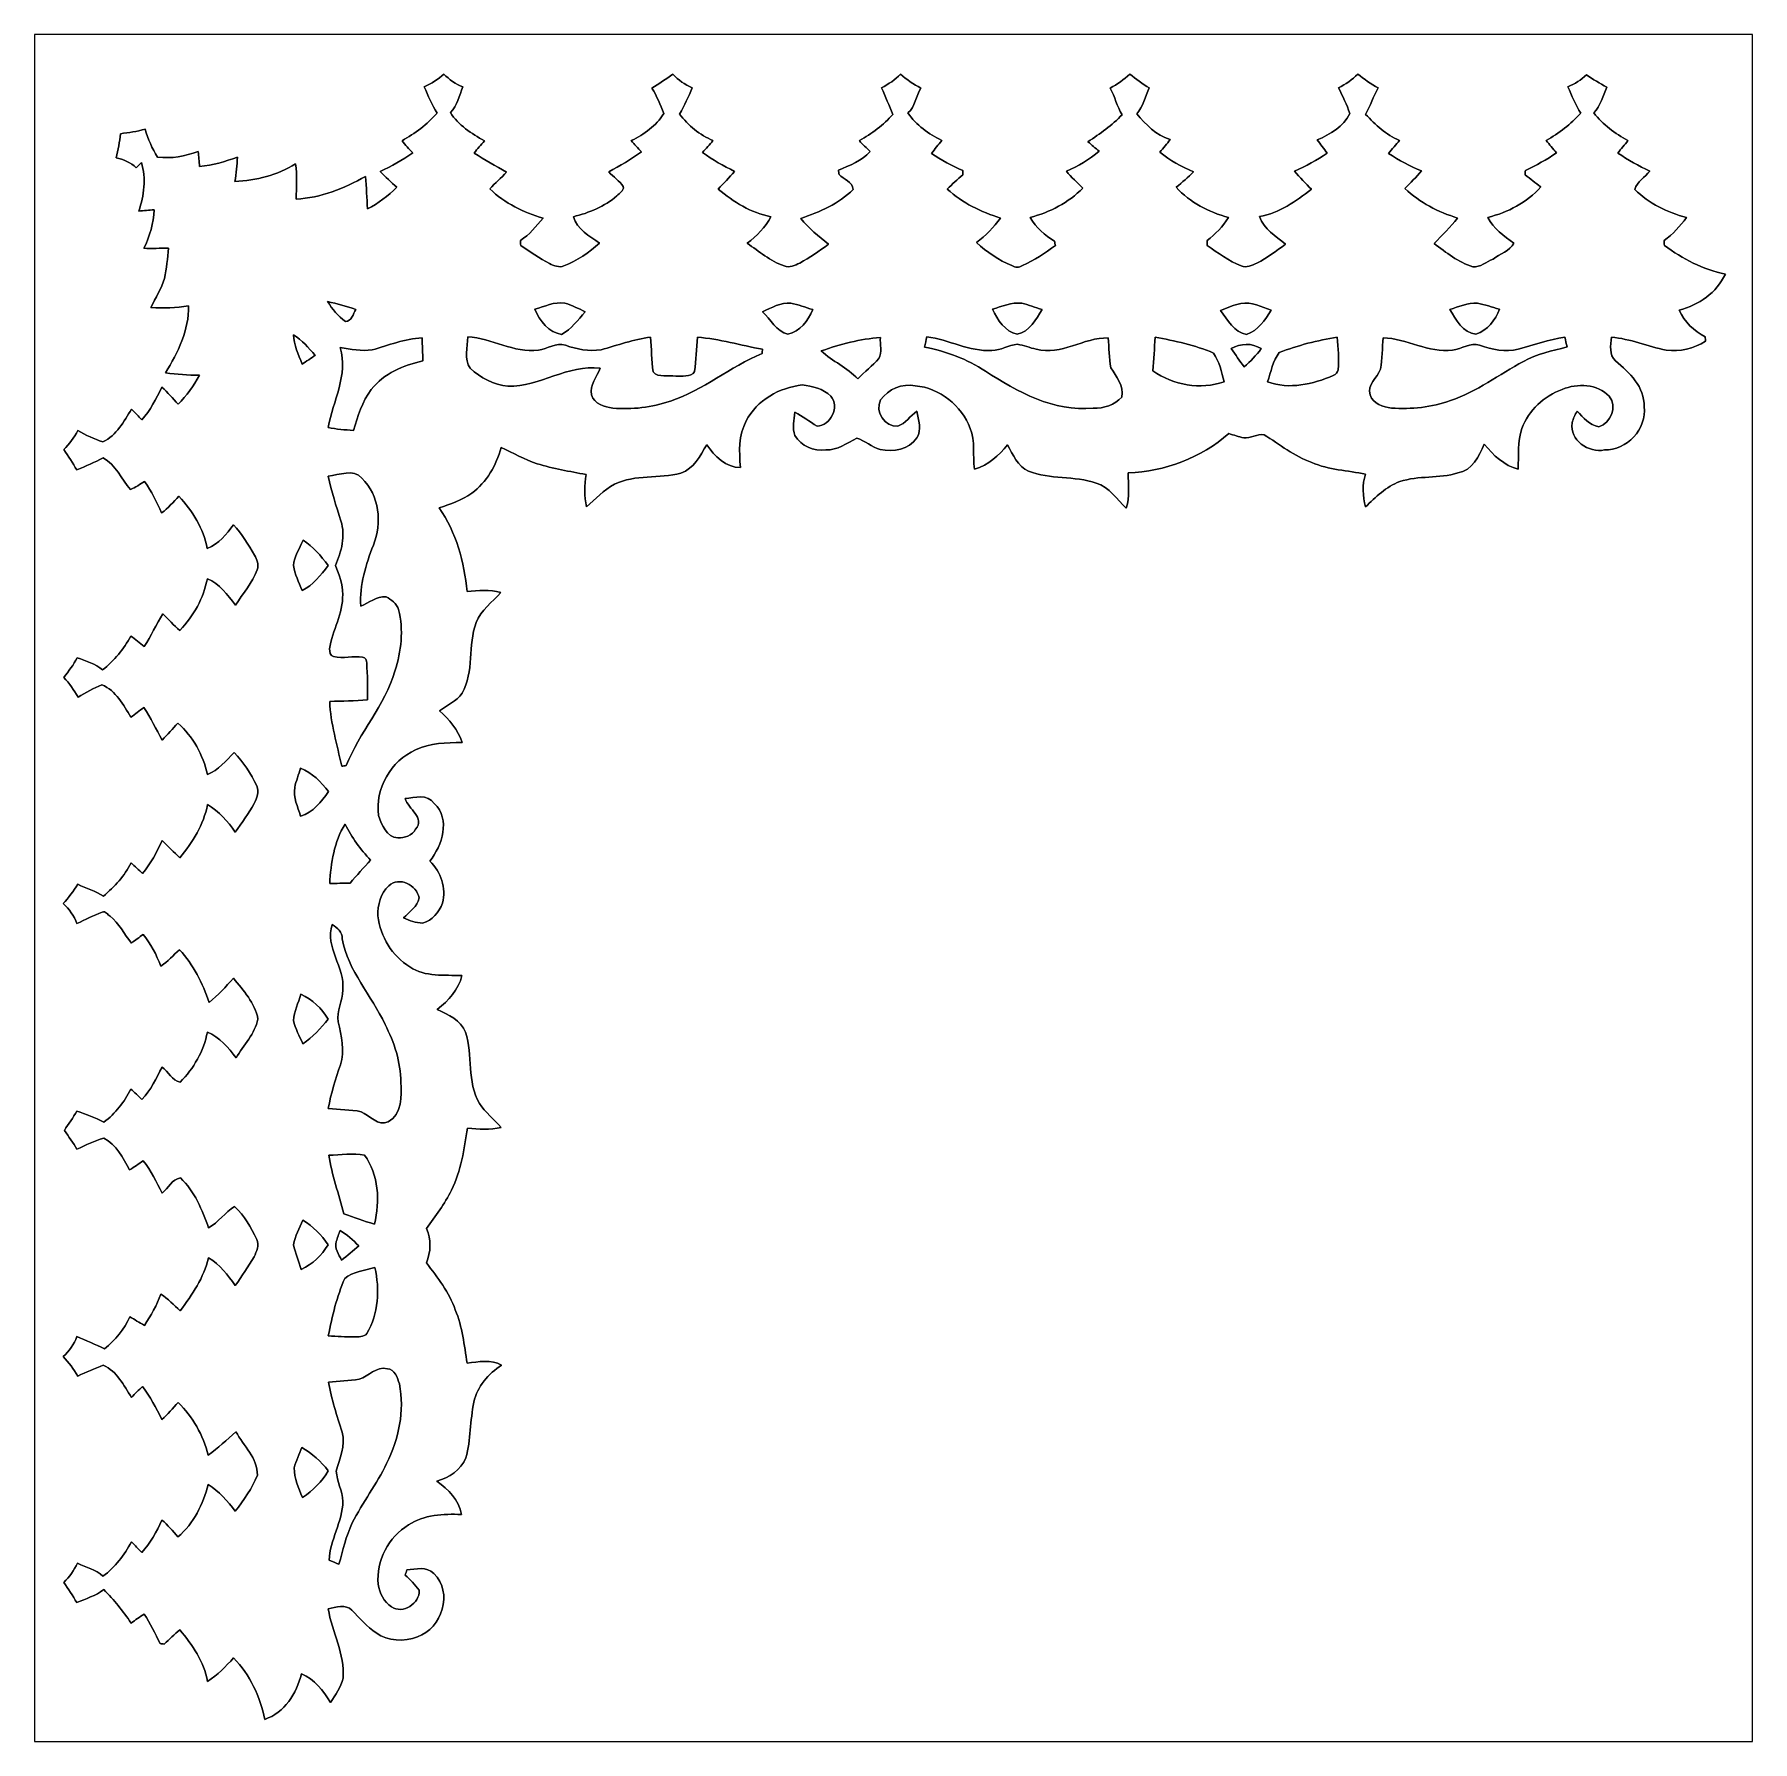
# Model space of a CAD drawing. Header units: centimetres. Extents: x -16.8 to 16.8, y -16.7 to 16.7.
import ezdxf

# ---------------------------------------------------------------- set-up
doc = ezdxf.new("R2010")
doc.units = ezdxf.units.CM
doc.header["$MEASUREMENT"] = 0
doc.layers.add('Layer 1', color=7, linetype='Continuous')

msp = doc.modelspace()

# ---------------------------------------------------------------- linework, layer by layer
at = {"layer": 'Layer 1', "color": 7}
for points, knots in [([(-16.77458, 16.66875), (-16.77458, 16.66875), (16.77458, 16.66875), (16.77458, 16.66875), (16.77458, 16.66875), (16.77458, 16.66875), (16.77458, -16.66875), (16.77458, -16.66875), (16.77458, -16.66875), (16.77458, -16.66875), (-16.77458, -16.66875), (-16.77458, -16.66875), (-16.77458, -16.66875), (-16.77458, -16.66875), (-16.77458, 16.66875), (-16.77458, 16.66875), (-16.77458, 16.66875), (-16.77458, 16.66875), (-16.77458, 16.66875), (-16.77458, 16.66875)], [0, 0, 0, 0, 0.16666667, 0.16666667, 0.16666667, 0.16666667, 0.33333333, 0.33333333, 0.33333333, 0.33333333, 0.5, 0.5, 0.5, 0.5, 0.66666667, 0.66666667, 0.66666667, 0.66666667, 1, 1, 1, 1]), ([(-9.16234, 15.64711), (-9.08756, 15.47107), (-9.01453, 15.29256), (-8.91187, 15.13029), (-8.91187, 15.13029), (-9.10766, 14.91297), (-9.33838, 14.73059), (-9.59626, 14.59265), (-9.59626, 14.59265), (-9.53135, 14.50975), (-9.45974, 14.43284), (-9.38777, 14.35594), (-9.38777, 14.35594), (-9.58991, 14.21659), (-9.80123, 14.08994), (-10.02524, 13.9894), (-10.02524, 13.9894), (-9.92117, 13.8811), (-9.80652, 13.78373), (-9.6961, 13.68213), (-9.6961, 13.68213), (-9.86861, 13.51774), (-10.05769, 13.37028), (-10.26936, 13.25951), (-10.26936, 13.25951), (-10.281, 13.47082), (-10.29229, 13.68213), (-10.3064, 13.89309), (-10.3064, 13.89309), (-10.72868, 13.66626), (-11.17882, 13.47329), (-11.6653, 13.45177), (-11.6653, 13.45177), (-11.65296, 13.68107), (-11.64519, 13.91214), (-11.67412, 14.14039), (-11.67412, 14.14039), (-12.03078, 13.92237), (-12.44177, 13.81231), (-12.85875, 13.79679), (-12.85875, 13.79679), (-12.83582, 13.95483), (-12.81042, 14.11323), (-12.81148, 14.27339), (-12.81148, 14.27339), (-13.0489, 14.18449), (-13.29231, 14.10547), (-13.54737, 14.0903), (-13.54737, 14.0903), (-13.5576, 14.18696), (-13.56713, 14.28397), (-13.57595, 14.38063), (-13.57595, 14.38063), (-13.82959, 14.28997), (-14.09665, 14.23599), (-14.36793, 14.27198), (-14.36793, 14.27198), (-14.48012, 14.43708), (-14.55208, 14.62864), (-14.61382, 14.81737), (-14.61382, 14.81737), (-14.7701, 14.77116), (-14.93238, 14.75246), (-15.09289, 14.72741), (-15.09289, 14.72741), (-15.11018, 14.56937), (-15.13346, 14.41132), (-15.17897, 14.25892), (-15.17897, 14.25892), (-15.03398, 14.22435), (-14.89534, 14.16897), (-14.78633, 14.06525), (-14.78633, 14.06525), (-14.75211, 14.09947), (-14.71789, 14.13334), (-14.68367, 14.16756), (-14.68367, 14.16756), (-14.59195, 13.85358), (-14.6304, 13.52197), (-14.73694, 13.21717), (-14.73694, 13.21717), (-14.63675, 13.22705), (-14.5355, 13.23587), (-14.43531, 13.24539), (-14.43531, 13.24539), (-14.44413, 12.98046), (-14.52104, 12.72822), (-14.63604, 12.49186), (-14.63604, 12.49186), (-14.47588, 12.48727), (-14.31608, 12.49151), (-14.15591, 12.49327), (-14.15591, 12.49327), (-14.17391, 12.29572), (-14.18978, 12.0971), (-14.23494, 11.90343), (-14.23494, 11.90343), (-14.29138, 11.70093), (-14.41168, 11.5249), (-14.49846, 11.3351), (-14.49846, 11.3351), (-14.25258, 11.32029), (-14.00457, 11.32699), (-13.76186, 11.37038), (-13.76186, 11.37038), (-13.75234, 10.89201), (-13.97353, 10.46057), (-14.21201, 10.06087), (-14.21201, 10.06087), (-13.99399, 10.02877), (-13.7735, 10.01395), (-13.55337, 10.01077), (-13.55337, 10.01077), (-13.65779, 9.79946), (-13.8049, 9.61355), (-13.96894, 9.44527), (-13.96894, 9.44527), (-14.06772, 9.56134), (-14.16756, 9.67775), (-14.28468, 9.77653), (-14.28468, 9.77653), (-14.39616, 9.55322), (-14.51046, 9.32956), (-14.67485, 9.13977), (-14.67485, 9.13977), (-14.74223, 9.21173), (-14.80961, 9.28299), (-14.87911, 9.35249), (-14.87911, 9.35249), (-15.02586, 9.11225), (-15.16909, 8.83708), (-15.43579, 8.71326), (-15.43579, 8.71326), (-15.60759, 8.76265), (-15.76952, 8.84484), (-15.92545, 8.93233), (-15.92545, 8.93233), (-16.00165, 8.79792), (-16.08667, 8.66669), (-16.20203, 8.56121), (-16.20203, 8.56121), (-16.11348, 8.43033), (-16.02423, 8.29945), (-15.94556, 8.16222), (-15.94556, 8.16222), (-15.77164, 8.23701), (-15.59983, 8.31638), (-15.42979, 8.39929), (-15.42979, 8.39929), (-15.18497, 8.26629), (-15.07737, 7.98442), (-14.8971, 7.78404), (-14.8971, 7.78404), (-14.79797, 7.82108), (-14.71295, 7.88529), (-14.62193, 7.93785), (-14.62193, 7.93785), (-14.48611, 7.74665), (-14.39122, 7.53322), (-14.28926, 7.32367), (-14.28926, 7.32367), (-14.16297, 7.4168), (-14.05996, 7.53604), (-13.95307, 7.64963), (-13.95307, 7.64963), (-13.68954, 7.36), (-13.47188, 7.02239), (-13.3985, 6.63116), (-13.3985, 6.63116), (-13.17202, 6.71371), (-13.0235, 6.90668), (-12.88556, 7.09401), (-12.88556, 7.09401), (-12.72752, 6.91268), (-12.59769, 6.70913), (-12.4774, 6.50169), (-12.4774, 6.50169), (-12.43013, 6.41632), (-12.38568, 6.31366), (-12.42378, 6.21594), (-12.42378, 6.21594), (-12.51338, 5.95877), (-12.70529, 5.75451), (-12.84711, 5.52591), (-12.84711, 5.52591), (-13.00762, 5.71853), (-13.15473, 5.94289), (-13.39638, 6.04026), (-13.39638, 6.04026), (-13.47329, 5.6575), (-13.66238, 5.31213), (-13.93296, 5.03132), (-13.93296, 5.03132), (-14.05361, 5.12974), (-14.15874, 5.24545), (-14.26774, 5.35552), (-14.26774, 5.35552), (-14.39721, 5.14773), (-14.49246, 4.92054), (-14.63216, 4.71805), (-14.63216, 4.71805), (-14.72106, 4.78261), (-14.80538, 4.85281), (-14.89146, 4.92019), (-14.89146, 4.92019), (-15.0301, 4.66513), (-15.21601, 4.43794), (-15.44355, 4.25697), (-15.44355, 4.25697), (-15.58184, 4.38326), (-15.76705, 4.42736), (-15.93568, 4.49756), (-15.93568, 4.49756), (-16.00906, 4.35857), (-16.10501, 4.23369), (-16.20238, 4.11057), (-16.20238, 4.11057), (-16.08808, 3.99874), (-16.00024, 3.86468), (-15.92227, 3.72604), (-15.92227, 3.72604), (-15.77164, 3.81635), (-15.61712, 3.90172), (-15.45449, 3.9684), (-15.45449, 3.9684), (-15.18214, 3.84986), (-15.03433, 3.57964), (-14.89251, 3.33375), (-14.89251, 3.33375), (-14.80644, 3.3969), (-14.72248, 3.46287), (-14.63569, 3.52496), (-14.63569, 3.52496), (-14.50622, 3.31893), (-14.39651, 3.10127), (-14.27727, 2.8889), (-14.27727, 2.8889), (-14.17426, 2.99791), (-14.07372, 3.10903), (-13.97247, 3.21945), (-13.97247, 3.21945), (-13.67367, 2.96016), (-13.48317, 2.59856), (-13.39568, 2.21509), (-13.39568, 2.21509), (-13.18225, 2.30399), (-13.02844, 2.48356), (-12.87321, 2.64724), (-12.87321, 2.64724), (-12.68942, 2.45745), (-12.54478, 2.23202), (-12.43259, 1.99319), (-12.43259, 1.99319), (-12.37509, 1.88101), (-12.42907, 1.75472), (-12.48234, 1.65241), (-12.48234, 1.65241), (-12.59346, 1.45803), (-12.72152, 1.27317), (-12.85346, 1.09185), (-12.85346, 1.09185), (-12.99845, 1.30387), (-13.17025, 1.49825), (-13.39462, 1.62842), (-13.39462, 1.62842), (-13.46764, 1.23613), (-13.68637, 0.89676), (-13.93296, 0.59126), (-13.93296, 0.59126), (-14.05361, 0.69744), (-14.16121, 0.81739), (-14.28044, 0.92569), (-14.28044, 0.92569), (-14.38381, 0.69779), (-14.50411, 0.47766), (-14.66286, 0.28293), (-14.66286, 0.28293), (-14.73694, 0.35384), (-14.81067, 0.42545), (-14.88758, 0.49318), (-14.88758, 0.49318), (-15.00928, 0.23354), (-15.21248, 0.03034), (-15.42168, -0.16087), (-15.42168, -0.16087), (-15.57796, -0.05715), (-15.76317, -0.01482), (-15.92615, 0.07585), (-15.92615, 0.07585), (-16.01047, -0.05927), (-16.10466, -0.18803), (-16.21226, -0.30551), (-16.21226, -0.30551), (-16.09196, -0.41169), (-16.00165, -0.54469), (-15.94309, -0.69391), (-15.94309, -0.69391), (-15.78081, -0.61666), (-15.61818, -0.53799), (-15.45061, -0.47202), (-15.45061, -0.47202), (-15.38746, -0.44062), (-15.34231, -0.52388), (-15.2968, -0.54857), (-15.2968, -0.54857), (-15.11582, -0.68862), (-15.02375, -0.90346), (-14.87911, -1.07456), (-14.87911, -1.07456), (-14.80079, -1.02129), (-14.72671, -0.96238), (-14.65157, -0.90523), (-14.65157, -0.90523), (-14.50164, -1.09114), (-14.39122, -1.30493), (-14.30338, -1.52612), (-14.30338, -1.52612), (-14.16967, -1.43439), (-14.05961, -1.31445), (-13.94143, -1.20509), (-13.94143, -1.20509), (-13.66838, -1.49825), (-13.48705, -1.85738), (-13.36111, -2.23449), (-13.36111, -2.23449), (-13.18895, -2.09268), (-13.03831, -1.92723), (-12.88909, -1.76248), (-12.88909, -1.76248), (-12.69259, -1.99813), (-12.46611, -2.2479), (-12.40825, -2.55834), (-12.40825, -2.55834), (-12.46717, -2.84374), (-12.69294, -3.06811), (-12.833, -3.31717), (-12.833, -3.31717), (-12.98998, -3.11926), (-13.15826, -2.91465), (-13.39674, -2.8134), (-13.39674, -2.8134), (-13.46729, -3.18488), (-13.66485, -3.52425), (-13.92873, -3.79271), (-13.92873, -3.79271), (-14.08501, -3.75779), (-14.16332, -3.59022), (-14.27974, -3.49568), (-14.27974, -3.49568), (-14.39122, -3.71793), (-14.50234, -3.94582), (-14.67485, -4.12821), (-14.67485, -4.12821), (-14.74646, -4.05941), (-14.81843, -3.99098), (-14.89287, -3.92571), (-14.89287, -3.92571), (-15.0181, -4.17689), (-15.18849, -4.4069), (-15.42027, -4.57024), (-15.42027, -4.57024), (-15.58572, -4.4771), (-15.76917, -4.42489), (-15.94485, -4.35469), (-15.94485, -4.35469), (-16.0147, -4.48769), (-16.11348, -4.60234), (-16.1858, -4.73322), (-16.1858, -4.73322), (-16.10536, -4.85634), (-16.01294, -4.97134), (-15.94344, -5.10152), (-15.94344, -5.10152), (-15.77128, -5.02532), (-15.60195, -4.93007), (-15.41851, -4.88738), (-15.41851, -4.88738), (-15.1705, -4.99886), (-15.05091, -5.28002), (-14.91403, -5.50192), (-14.91403, -5.50192), (-14.82372, -5.44724), (-14.73694, -5.38656), (-14.64945, -5.328), (-14.64945, -5.328), (-14.49352, -5.5185), (-14.38945, -5.74216), (-14.27939, -5.96124), (-14.27939, -5.96124), (-14.16226, -5.86317), (-14.08571, -5.68501), (-13.92414, -5.66103), (-13.92414, -5.66103), (-13.64509, -5.92067), (-13.49975, -6.28756), (-13.37204, -6.63857), (-13.37204, -6.63857), (-13.18013, -6.52815), (-13.05243, -6.33095), (-12.86475, -6.22159), (-12.86475, -6.22159), (-12.67531, -6.39798), (-12.53949, -6.62764), (-12.43365, -6.86223), (-12.43365, -6.86223), (-12.37509, -6.97442), (-12.43542, -7.09824), (-12.48551, -7.2009), (-12.48551, -7.2009), (-12.59664, -7.39493), (-12.72364, -7.58049), (-12.85205, -7.76429), (-12.85205, -7.76429), (-12.99669, -7.55685), (-13.15438, -7.35718), (-13.37169, -7.22171), (-13.37169, -7.22171), (-13.46976, -7.60836), (-13.68848, -7.94032), (-13.92555, -8.25429), (-13.92555, -8.25429), (-14.05149, -8.14423), (-14.1672, -8.02252), (-14.30514, -7.92833), (-14.30514, -7.92833), (-14.37958, -8.14811), (-14.49705, -8.34849), (-14.62723, -8.53969), (-14.62723, -8.53969), (-14.72389, -8.48572), (-14.81773, -8.42645), (-14.91368, -8.37177), (-14.91368, -8.37177), (-15.01387, -8.62295), (-15.19767, -8.82756), (-15.4051, -8.99654), (-15.4051, -8.99654), (-15.5829, -8.91434), (-15.76141, -8.83391), (-15.94344, -8.76088), (-15.94344, -8.76088), (-16.00165, -8.9094), (-16.09125, -9.04205), (-16.21084, -9.14753), (-16.21084, -9.14753), (-16.09937, -9.26218), (-16.00835, -9.39412), (-15.92615, -9.531), (-15.92615, -9.531), (-15.76529, -9.44915), (-15.59666, -9.38424), (-15.42909, -9.31898), (-15.42909, -9.31898), (-15.16063, -9.43681), (-15.03045, -9.71374), (-14.87911, -9.94692), (-14.87911, -9.94692), (-14.80749, -9.87531), (-14.73694, -9.80158), (-14.66391, -9.73138), (-14.66391, -9.73138), (-14.51328, -9.9314), (-14.39721, -10.1533), (-14.28468, -10.3759), (-14.28468, -10.3759), (-14.16791, -10.27748), (-14.06807, -10.16106), (-13.96894, -10.04535), (-13.96894, -10.04535), (-13.68143, -10.32581), (-13.47576, -10.68317), (-13.38157, -11.07369), (-13.38157, -11.07369), (-13.18966, -10.93576), (-13.01785, -10.77242), (-12.84041, -10.61685), (-12.84041, -10.61685), (-12.69294, -10.89166), (-12.40966, -11.13226), (-12.42095, -11.46704), (-12.42095, -11.46704), (-12.51691, -11.72739), (-12.69118, -11.94823), (-12.8524, -12.17119), (-12.8524, -12.17119), (-12.99774, -11.96728), (-13.16955, -11.78313), (-13.37945, -11.64555), (-13.37945, -11.64555), (-13.48493, -12.03254), (-13.65956, -12.40684), (-13.97035, -12.67248), (-13.97035, -12.67248), (-14.06913, -12.55607), (-14.16897, -12.43965), (-14.28644, -12.34158), (-14.28644, -12.34158), (-14.3831, -12.573), (-14.51046, -12.78855), (-14.67767, -12.97728), (-14.67767, -12.97728), (-14.74399, -12.90602), (-14.81032, -12.83511), (-14.87911, -12.76632), (-14.87911, -12.76632), (-15.02022, -13.0242), (-15.19414, -13.26656), (-15.43685, -13.43801), (-15.43685, -13.43801), (-15.57338, -13.30325), (-15.76846, -13.27326), (-15.93144, -13.18331), (-15.93144, -13.18331), (-16.00447, -13.31983), (-16.08596, -13.45318), (-16.20132, -13.55866), (-16.20132, -13.55866), (-16.11348, -13.68848), (-16.02493, -13.81831), (-15.94661, -13.95483), (-15.94661, -13.95483), (-15.76881, -13.8751), (-15.5769, -13.82183), (-15.42098, -13.70048), (-15.42098, -13.70048), (-15.21354, -13.89274), (-15.04527, -14.12134), (-14.88616, -14.35453), (-14.88616, -14.35453), (-14.8015, -14.2942), (-14.71683, -14.23388), (-14.62934, -14.17814), (-14.62934, -14.17814), (-14.51469, -14.36335), (-14.40956, -14.55455), (-14.32031, -14.75422), (-14.32031, -14.75422), (-14.3002, -14.75669), (-14.25963, -14.76163), (-14.23952, -14.7641), (-14.23952, -14.7641), (-14.13828, -14.66885), (-14.0395, -14.5729), (-13.93225, -14.48506), (-13.93225, -14.48506), (-13.69272, -14.78492), (-13.45741, -15.10383), (-13.39391, -15.49294), (-13.39391, -15.49294), (-13.19848, -15.36947), (-13.03726, -15.2019), (-12.8838, -15.03116), (-12.8838, -15.03116), (-12.56524, -15.36382), (-12.36698, -15.78575), (-12.27667, -16.23377), (-12.27667, -16.23377), (-11.89461, -16.10642), (-11.64837, -15.72613), (-11.56194, -15.34724), (-11.56194, -15.34724), (-11.30547, -15.45131), (-11.13296, -15.67109), (-10.99432, -15.90146), (-10.99432, -15.90146), (-10.89166, -15.75717), (-10.7883, -15.60371), (-10.74843, -15.42979), (-10.74843, -15.42979), (-10.7061, -14.95496), (-10.96751, -14.5348), (-11.0363, -14.07548), (-11.0363, -14.07548), (-10.88743, -14.0462), (-10.69552, -13.97494), (-10.57522, -14.10194), (-10.57522, -14.10194), (-10.42282, -14.25575), (-10.28559, -14.42755), (-10.10073, -14.54573), (-10.10073, -14.54573), (-9.87037, -14.70836), (-9.55393, -14.72142), (-9.29534, -14.62229), (-9.29534, -14.62229), (-8.81768, -14.4586), (-8.58979, -13.75551), (-8.97678, -13.38651), (-8.97678, -13.38651), (-9.11543, -13.24046), (-9.32498, -13.29902), (-9.50172, -13.31242), (-9.50172, -13.31242), (-9.51265, -13.34629), (-9.52359, -13.38051), (-9.53453, -13.41508), (-9.53453, -13.41508), (-9.43539, -13.50645), (-9.34297, -13.60382), (-9.26253, -13.71353), (-9.26253, -13.71353), (-9.23819, -13.964), (-9.58497, -14.19225), (-9.80017, -14.03491), (-9.80017, -14.03491), (-9.95363, -13.94213), (-10.03618, -13.76609), (-10.06299, -13.59429), (-10.06299, -13.59429), (-10.1025, -13.13744), (-9.86155, -12.67319), (-9.46997, -12.43753), (-9.46997, -12.43753), (-9.16552, -12.23539), (-8.78981, -12.22022), (-8.43703, -12.23222), (-8.43703, -12.23222), (-8.48642, -11.94611), (-8.68998, -11.74397), (-8.91505, -11.58381), (-8.91505, -11.58381), (-8.67728, -11.51079), (-8.4455, -11.36721), (-8.3506, -11.12555), (-8.3506, -11.12555), (-8.25253, -10.77207), (-8.26453, -10.39883), (-8.19714, -10.0397), (-8.19714, -10.0397), (-8.12659, -9.73384), (-7.90928, -9.48443), (-7.6521, -9.31474), (-7.6521, -9.31474), (-7.85883, -9.20044), (-8.10189, -9.25195), (-8.32556, -9.27806), (-8.32556, -9.27806), (-8.38129, -8.92775), (-8.41657, -8.56721), (-8.55698, -8.23807), (-8.55698, -8.23807), (-8.67586, -7.89481), (-8.90094, -7.60412), (-9.12001, -7.32014), (-9.12001, -7.32014), (-9.03393, -7.10459), (-9.02229, -6.86364), (-9.11789, -6.64951), (-9.11789, -6.64951), (-8.94009, -6.41068), (-8.76406, -6.16797), (-8.63036, -5.90091), (-8.63036, -5.90091), (-8.44091, -5.52379), (-8.38165, -5.0994), (-8.3185, -4.68701), (-8.3185, -4.68701), (-8.09837, -4.7177), (-7.87647, -4.72123), (-7.65775, -4.67395), (-7.65775, -4.67395), (-7.8038, -4.5212), (-7.96678, -4.3815), (-8.08567, -4.20546), (-8.08567, -4.20546), (-8.33226, -3.78248), (-8.20561, -3.26708), (-8.35731, -2.81728), (-8.35731, -2.81728), (-8.44726, -2.57845), (-8.69491, -2.47368), (-8.90764, -2.37031), (-8.90764, -2.37031), (-8.69033, -2.19816), (-8.49524, -1.98649), (-8.42504, -1.71168), (-8.42504, -1.71168), (-8.76759, -1.69086), (-9.14294, -1.74343), (-9.44174, -1.54199), (-9.44174, -1.54199), (-9.78817, -1.32856), (-10.01995, -0.94897), (-10.06863, -0.5461), (-10.06863, -0.5461), (-10.07004, -0.33408), (-10.02206, -0.09984), (-9.85203, 0.0441), (-9.85203, 0.0441), (-9.65553, 0.23566), (-9.30204, 0.05327), (-9.26218, -0.19438), (-9.26218, -0.19438), (-9.28723, -0.3683), (-9.45833, -0.46426), (-9.56769, -0.58526), (-9.56769, -0.58526), (-9.44986, -0.63888), (-9.32709, -0.68404), (-9.19515, -0.68545), (-9.19515, -0.68545), (-9.00218, -0.63959), (-8.87342, -0.47308), (-8.80569, -0.29563), (-8.80569, -0.29563), (-8.72525, -0.00106), (-8.84061, 0.31397), (-9.05193, 0.52388), (-9.05193, 0.52388), (-8.81239, 0.83361), (-8.64376, 1.33738), (-8.9662, 1.65241), (-8.9662, 1.65241), (-9.10519, 1.8415), (-9.34332, 1.76742), (-9.53735, 1.74696), (-9.53735, 1.74696), (-9.4682, 1.54305), (-9.144, 1.36807), (-9.33027, 1.14723), (-9.33027, 1.14723), (-9.39765, 1.02553), (-9.54687, 0.9719), (-9.67916, 0.97649), (-9.67916, 0.97649), (-9.89718, 0.99413), (-9.99349, 1.23296), (-10.05417, 1.41499), (-10.05417, 1.41499), (-10.12966, 1.9371), (-9.81357, 2.48744), (-9.33027, 2.69663), (-9.33027, 2.69663), (-9.05157, 2.84092), (-8.72772, 2.83104), (-8.42292, 2.84127), (-8.42292, 2.84127), (-8.50371, 3.08857), (-8.67445, 3.29106), (-8.86636, 3.46181), (-8.86636, 3.46181), (-8.71714, 3.57258), (-8.52981, 3.64102), (-8.42292, 3.80153), (-8.42292, 3.80153), (-8.18233, 4.22487), (-8.31921, 4.74028), (-8.14564, 5.1816), (-8.14564, 5.1816), (-8.05815, 5.43525), (-7.83061, 5.57671), (-7.66833, 5.7725), (-7.66833, 5.7725), (-7.88317, 5.82859), (-8.10754, 5.81554), (-8.32591, 5.78697), (-8.32591, 5.78697), (-8.38623, 6.36446), (-8.53475, 6.94196), (-8.87024, 7.42491), (-8.87024, 7.42491), (-8.6487, 7.49406), (-8.42892, 7.57555), (-8.23489, 7.70678), (-8.23489, 7.70678), (-7.94103, 7.92304), (-7.75617, 8.25465), (-7.66022, 8.60107), (-7.66022, 8.60107), (-7.42633, 8.49524), (-7.20266, 8.36119), (-6.95572, 8.28534), (-6.95572, 8.28534), (-6.64563, 8.18515), (-6.32284, 8.13576), (-6.00322, 8.07438), (-6.00322, 8.07438), (-6.04061, 7.86518), (-6.03426, 7.64963), (-5.99369, 7.44114), (-5.99369, 7.44114), (-5.82048, 7.59742), (-5.65679, 7.77169), (-5.44901, 7.88388), (-5.44901, 7.88388), (-5.04402, 8.08567), (-4.57376, 7.98124), (-4.14937, 8.10225), (-4.14937, 8.10225), (-3.89537, 8.18974), (-3.77472, 8.44127), (-3.64525, 8.65576), (-3.64525, 8.65576), (-3.49356, 8.43527), (-3.27484, 8.20773), (-2.98768, 8.2109), (-2.98768, 8.2109), (-3.0166, 8.51641), (-3.02401, 8.84273), (-2.8769, 9.12072), (-2.8769, 9.12072), (-2.66771, 9.52676), (-2.22603, 9.77406), (-1.78118, 9.8231), (-1.78118, 9.8231), (-1.58503, 9.79946), (-1.37089, 9.74937), (-1.22449, 9.60649), (-1.22449, 9.60649), (-1.0474, 9.39518), (-1.22132, 9.02794), (-1.49366, 9.02053), (-1.49366, 9.02053), (-1.64289, 9.10343), (-1.77412, 9.21491), (-1.92723, 9.29111), (-1.92723, 9.29111), (-1.94486, 9.14188), (-1.97732, 8.98066), (-1.9244, 8.83532), (-1.9244, 8.83532), (-1.80164, 8.636), (-1.55963, 8.51323), (-1.32398, 8.55627), (-1.32398, 8.55627), (-1.09361, 8.5404), (-0.91264, 8.6935), (-0.71614, 8.78276), (-0.71614, 8.78276), (-0.55316, 8.73442), (-0.42474, 8.60672), (-0.26, 8.56156), (-0.26, 8.56156), (-0.00741, 8.51606), (0.30339, 8.55733), (0.45332, 8.79052), (0.45332, 8.79052), (0.56374, 8.9475), (0.4826, 9.14224), (0.45261, 9.31333), (0.45261, 9.31333), (0.32949, 9.21597), (0.23424, 9.07274), (0.08326, 9.017), (0.08326, 9.017), (-0.17251, 8.9976), (-0.3683, 9.30557), (-0.25153, 9.52959), (-0.25153, 9.52959), (-0.10654, 9.7476), (0.17074, 9.85273), (0.42616, 9.80687), (0.42616, 9.80687), (0.90276, 9.76207), (1.32997, 9.42058), (1.49684, 8.97396), (1.49684, 8.97396), (1.60796, 8.72384), (1.53635, 8.44374), (1.58432, 8.18092), (1.58432, 8.18092), (1.85279, 8.25006), (2.05599, 8.4455), (2.22814, 8.65364), (2.22814, 8.65364), (2.33116, 8.46137), (2.42358, 8.2356), (2.6356, 8.13964), (2.6356, 8.13964), (3.05823, 7.96925), (3.53025, 8.05533), (3.95852, 7.90575), (3.95852, 7.90575), (4.21322, 7.8292), (4.3621, 7.59178), (4.54342, 7.4168), (4.54342, 7.4168), (4.6161, 7.6387), (4.58082, 7.87506), (4.58188, 8.10436), (4.58188, 8.10436), (5.30049, 8.13329), (6.00393, 8.39893), (6.5472, 8.87448), (6.5472, 8.87448), (6.64316, 8.84555), (6.7377, 8.80921), (6.83719, 8.79299), (6.83719, 8.79299), (6.97336, 8.77288), (7.10001, 8.8706), (7.23441, 8.85014), (7.23441, 8.85014), (7.54168, 8.66528), (7.8232, 8.42716), (8.16716, 8.30933), (8.16716, 8.30933), (8.49842, 8.16046), (8.86707, 8.15516), (9.21773, 8.08002), (9.21773, 8.08002), (9.14365, 7.87365), (9.16481, 7.65281), (9.21456, 7.44291), (9.21456, 7.44291), (9.41705, 7.62882), (9.61707, 7.84154), (9.88307, 7.93468), (9.88307, 7.93468), (10.24996, 8.05991), (10.65248, 7.98795), (11.02184, 8.10613), (11.02184, 8.10613), (11.29947, 8.15481), (11.43106, 8.43209), (11.53583, 8.66422), (11.53583, 8.66422), (11.71469, 8.45397), (11.92036, 8.24406), (12.19835, 8.17915), (12.19835, 8.17915), (12.20364, 8.44409), (12.18777, 8.71573), (12.26961, 8.97114), (12.26961, 8.97114), (12.39308, 9.33132), (12.70494, 9.60402), (13.05631, 9.73596), (13.05631, 9.73596), (13.35546, 9.85873), (13.74069, 9.84391), (13.97635, 9.60226), (13.97635, 9.60226), (14.13827, 9.39624), (14.00739, 9.08967), (13.76997, 9.00571), (13.76997, 9.00571), (13.58794, 9.0364), (13.46623, 9.18633), (13.34629, 9.31227), (13.34629, 9.31227), (13.31066, 9.23784), (13.26691, 9.16481), (13.25386, 9.08226), (13.25386, 9.08226), (13.19248, 8.74677), (13.57559, 8.48536), (13.88075, 8.55521), (13.88075, 8.55521), (14.31607, 8.54216), (14.7126, 8.96514), (14.6558, 9.40012), (14.6558, 9.40012), (14.66779, 9.78076), (14.36934, 10.06863), (14.09947, 10.29159), (14.09947, 10.29159), (13.96012, 10.40483), (14.00845, 10.59956), (14.01657, 10.75373), (14.01657, 10.75373), (14.38628, 10.72727), (14.72565, 10.57381), (15.08584, 10.50361), (15.08584, 10.50361), (15.35712, 10.4588), (15.62347, 10.541), (15.85524, 10.67541), (15.85524, 10.67541), (15.85383, 10.69728), (15.85101, 10.74032), (15.8496, 10.76184), (15.8496, 10.76184), (15.63335, 10.88108), (15.43614, 11.04971), (15.34301, 11.2836), (15.34301, 11.2836), (15.72331, 11.38908), (16.07114, 11.61874), (16.24189, 11.98739), (16.24189, 11.98739), (15.80303, 12.07417), (15.40686, 12.28372), (15.05162, 12.54866), (15.05162, 12.54866), (15.04985, 12.57229), (15.04668, 12.61957), (15.04491, 12.6432), (15.04491, 12.6432), (15.21707, 12.76421), (15.35853, 12.92225), (15.48165, 13.09229), (15.48165, 13.09229), (15.11159, 13.19601), (14.74682, 13.36111), (14.47659, 13.64086), (14.47659, 13.64086), (14.51857, 13.79502), (14.67167, 13.8811), (14.76869, 13.99857), (14.76869, 13.99857), (14.55138, 14.09947), (14.34359, 14.21941), (14.14286, 14.34853), (14.14286, 14.34853), (14.20601, 14.43284), (14.27445, 14.51328), (14.34077, 14.59583), (14.34077, 14.59583), (14.08571, 14.73129), (13.85464, 14.90592), (13.67508, 15.13346), (13.67508, 15.13346), (13.80278, 15.27704), (13.85252, 15.46613), (13.92908, 15.63864), (13.92908, 15.63864), (13.78973, 15.70814), (13.65814, 15.7921), (13.53079, 15.88135), (13.53079, 15.88135), (13.42602, 15.78046), (13.30254, 15.70249), (13.16849, 15.64675), (13.16849, 15.64675), (13.24328, 15.47072), (13.3163, 15.29221), (13.41896, 15.13029), (13.41896, 15.13029), (13.22458, 14.9158), (12.99774, 14.73376), (12.74269, 14.59689), (12.74269, 14.59689), (12.80795, 14.51504), (12.87674, 14.43602), (12.94589, 14.35735), (12.94589, 14.35735), (12.75256, 14.22435), (12.54725, 14.11005), (12.33664, 14.00775), (12.33664, 14.00775), (12.33558, 13.98658), (12.33346, 13.94495), (12.33276, 13.92379), (12.33276, 13.92379), (12.43471, 13.84582), (12.53737, 13.76821), (12.64038, 13.68989), (12.64038, 13.68989), (12.36204, 13.38897), (12.00079, 13.18824), (11.60321, 13.09546), (11.60321, 13.09546), (11.71187, 12.87216), (11.91648, 12.73104), (12.11333, 12.59205), (12.11333, 12.59205), (12.02972, 12.43683), (11.84028, 12.37968), (11.70693, 12.28055), (11.70693, 12.28055), (11.57958, 12.2241), (11.45716, 12.11968), (11.31252, 12.12779), (11.31252, 12.12779), (11.0296, 12.22234), (10.78653, 12.40508), (10.55441, 12.58711), (10.55441, 12.58711), (10.71492, 12.74516), (10.87226, 12.90779), (11.01443, 13.08276), (11.01443, 13.08276), (10.63202, 13.19495), (10.27889, 13.38756), (9.98361, 13.65744), (9.98361, 13.65744), (10.09438, 13.76997), (10.2048, 13.88286), (10.30852, 14.00246), (10.30852, 14.00246), (10.08415, 14.097), (9.86649, 14.20671), (9.66541, 14.34465), (9.66541, 14.34465), (9.73561, 14.42967), (9.80969, 14.51187), (9.87778, 14.599), (9.87778, 14.599), (9.61566, 14.70589), (9.4107, 14.90486), (9.21773, 15.10594), (9.21773, 15.10594), (9.31051, 15.27316), (9.36942, 15.45625), (9.46115, 15.62417), (9.46115, 15.62417), (9.32039, 15.70002), (9.19233, 15.79668), (9.06392, 15.89123), (9.06392, 15.89123), (8.95562, 15.78222), (8.82791, 15.69544), (8.69103, 15.62559), (8.69103, 15.62559), (8.76794, 15.46013), (8.85225, 15.29609), (8.9094, 15.12217), (8.9094, 15.12217), (8.78769, 14.86711), (8.52452, 14.71542), (8.27299, 14.60817), (8.27299, 14.60817), (8.33684, 14.5221), (8.40387, 14.43778), (8.46737, 14.35065), (8.46737, 14.35065), (8.26841, 14.21095), (8.05251, 14.09806), (7.83272, 13.99646), (7.83272, 13.99646), (7.93327, 13.87157), (8.04968, 13.76151), (8.15904, 13.64368), (8.15904, 13.64368), (7.85636, 13.40697), (7.53463, 13.18189), (7.14904, 13.10957), (7.14904, 13.10957), (7.22771, 12.86157), (7.46584, 12.72928), (7.65457, 12.573), (7.65457, 12.573), (7.47501, 12.44), (7.29403, 12.30595), (7.09577, 12.20152), (7.09577, 12.20152), (7.00017, 12.15919), (6.8901, 12.1031), (6.78497, 12.1472), (6.78497, 12.1472), (6.54226, 12.23892), (6.33836, 12.40614), (6.12281, 12.54548), (6.12281, 12.54548), (6.12246, 12.56982), (6.12175, 12.61816), (6.12175, 12.6425), (6.12175, 12.6425), (6.28121, 12.7702), (6.43467, 12.91202), (6.53909, 13.09017), (6.53909, 13.09017), (6.16056, 13.202), (5.78273, 13.38051), (5.52168, 13.6846), (5.52168, 13.6846), (5.63704, 13.78091), (5.7531, 13.87722), (5.85823, 13.98517), (5.85823, 13.98517), (5.62645, 14.08994), (5.39503, 14.1986), (5.20206, 14.36864), (5.20206, 14.36864), (5.27121, 14.44872), (5.34035, 14.52986), (5.39926, 14.61841), (5.39926, 14.61841), (5.12586, 14.69425), (4.93148, 14.91015), (4.74909, 15.11406), (4.74909, 15.11406), (4.8701, 15.26258), (4.92196, 15.4492), (4.99463, 15.62347), (4.99463, 15.62347), (4.85881, 15.70143), (4.73534, 15.79739), (4.61222, 15.89299), (4.61222, 15.89299), (4.49862, 15.78363), (4.36704, 15.69579), (4.22981, 15.61818), (4.22981, 15.61818), (4.32682, 15.45343), (4.35716, 15.25905), (4.46581, 15.09995), (4.46581, 15.09995), (4.26861, 14.89287), (4.03296, 14.72988), (3.79659, 14.57113), (3.79659, 14.57113), (3.86927, 14.50799), (3.94335, 14.4466), (4.01743, 14.38487), (4.01743, 14.38487), (3.82446, 14.22435), (3.60645, 14.09629), (3.37608, 13.99822), (3.37608, 13.99822), (3.47098, 13.87616), (3.58669, 13.77421), (3.69746, 13.66732), (3.69746, 13.66732), (3.41771, 13.38227), (3.05329, 13.19742), (2.67123, 13.09194), (2.67123, 13.09194), (2.77636, 12.89156), (2.95522, 12.74833), (3.1436, 12.62944), (3.1436, 12.62944), (3.14854, 12.60828), (3.15807, 12.56524), (3.16265, 12.54407), (3.16265, 12.54407), (2.95628, 12.40296), (2.75202, 12.25374), (2.52095, 12.15461), (2.52095, 12.15461), (2.45145, 12.11298), (2.3816, 12.11262), (2.31175, 12.1539), (2.31175, 12.1539), (2.05458, 12.25656), (1.82598, 12.41848), (1.62278, 12.60475), (1.62278, 12.60475), (1.80164, 12.74022), (1.9558, 12.90391), (2.09056, 13.08276), (2.09056, 13.08276), (1.70956, 13.19777), (1.34691, 13.37733), (1.05022, 13.64721), (1.05022, 13.64721), (1.14794, 13.74316), (1.24954, 13.83524), (1.35079, 13.92802), (1.35079, 13.92802), (1.35149, 13.94813), (1.3529, 13.9887), (1.35361, 14.00916), (1.35361, 14.00916), (1.13947, 14.10229), (0.93416, 14.21412), (0.74119, 14.34536), (0.74119, 14.34536), (0.80786, 14.42932), (0.87595, 14.51292), (0.94403, 14.59618), (0.94403, 14.59618), (0.68404, 14.72424), (0.44521, 14.89534), (0.27834, 15.13558), (0.27834, 15.13558), (0.42968, 15.25729), (0.43497, 15.46296), (0.53199, 15.61959), (0.53199, 15.61959), (0.39017, 15.69367), (0.25718, 15.78328), (0.1397, 15.89229), (0.1397, 15.89229), (0.0314, 15.78328), (-0.0956, 15.69649), (-0.23178, 15.62664), (-0.23178, 15.62664), (-0.1524, 15.4559), (-0.0889, 15.27845), (-0.01058, 15.107), (-0.01058, 15.107), (-0.19791, 14.89922), (-0.42157, 14.72847), (-0.6664, 14.59406), (-0.6664, 14.59406), (-0.59937, 14.52069), (-0.52846, 14.45084), (-0.45579, 14.3824), (-0.45579, 14.3824), (-0.61948, 14.19825), (-0.85372, 14.10688), (-1.07668, 14.01621), (-1.07668, 14.01621), (-1.0735, 13.99575), (-1.0668, 13.95554), (-1.06363, 13.93507), (-1.06363, 13.93507), (-0.97755, 13.83912), (-0.79587, 13.79114), (-0.78987, 13.64086), (-0.78987, 13.64086), (-1.06257, 13.35581), (-1.44286, 13.202), (-1.80904, 13.07465), (-1.80904, 13.07465), (-1.65735, 12.87851), (-1.46156, 12.72399), (-1.26929, 12.56947), (-1.26929, 12.56947), (-1.45062, 12.43859), (-1.63513, 12.31089), (-1.83092, 12.20364), (-1.83092, 12.20364), (-1.9244, 12.15743), (-2.03271, 12.10698), (-2.13748, 12.1472), (-2.13748, 12.1472), (-2.40594, 12.23998), (-2.62502, 12.43295), (-2.85715, 12.58923), (-2.85715, 12.58923), (-2.67018, 12.73175), (-2.50261, 12.89614), (-2.39289, 13.10887), (-2.39289, 13.10887), (-2.78412, 13.17731), (-3.11891, 13.40132), (-3.42265, 13.64544), (-3.42265, 13.64544), (-3.31752, 13.76292), (-3.20463, 13.87334), (-3.10162, 13.99293), (-3.10162, 13.99293), (-3.31893, 14.10053), (-3.53483, 14.21447), (-3.7271, 14.36405), (-3.7271, 14.36405), (-3.65725, 14.43884), (-3.5881, 14.51504), (-3.5246, 14.59583), (-3.5246, 14.59583), (-3.78566, 14.70237), (-4.00826, 14.88757), (-4.17583, 15.11229), (-4.17583, 15.11229), (-4.08446, 15.27986), (-4.00262, 15.45202), (-3.92818, 15.6277), (-3.92818, 15.6277), (-4.07106, 15.68979), (-4.20617, 15.77093), (-4.3053, 15.89334), (-4.3053, 15.89334), (-4.44041, 15.7988), (-4.57588, 15.70531), (-4.71593, 15.61853), (-4.71593, 15.61853), (-4.62174, 15.46225), (-4.54731, 15.29397), (-4.48628, 15.12252), (-4.48628, 15.12252), (-4.63233, 14.88228), (-4.87116, 14.71718), (-5.11881, 14.59371), (-5.11881, 14.59371), (-5.05742, 14.51857), (-4.99145, 14.44696), (-4.92337, 14.37781), (-4.92337, 14.37781), (-5.1248, 14.22929), (-5.34, 14.10159), (-5.56013, 13.9827), (-5.56013, 13.9827), (-5.46559, 13.88851), (-5.35376, 13.80807), (-5.27579, 13.69836), (-5.27579, 13.69836), (-5.26027, 13.61264), (-5.3527, 13.56536), (-5.40173, 13.51421), (-5.40173, 13.51421), (-5.64409, 13.30784), (-5.94395, 13.18331), (-6.25052, 13.10746), (-6.25052, 13.10746), (-6.17608, 12.85699), (-5.93654, 12.73351), (-5.73864, 12.59064), (-5.73864, 12.59064), (-5.94572, 12.4079), (-6.17961, 12.25232), (-6.43573, 12.14826), (-6.43573, 12.14826), (-6.52992, 12.10557), (-6.63046, 12.15214), (-6.71618, 12.19235), (-6.71618, 12.19235), (-6.91339, 12.29536), (-7.09648, 12.42272), (-7.27922, 12.54866), (-7.27922, 12.54866), (-7.28063, 12.57194), (-7.28345, 12.61816), (-7.28486, 12.64109), (-7.28486, 12.64109), (-7.11129, 12.75927), (-6.97336, 12.91907), (-6.83966, 13.07924), (-6.83966, 13.07924), (-7.22559, 13.19212), (-7.59037, 13.3671), (-7.8807, 13.65109), (-7.8807, 13.65109), (-7.77946, 13.76715), (-7.66128, 13.86699), (-7.55368, 13.97706), (-7.55368, 13.97706), (-7.76817, 14.09735), (-7.98301, 14.21765), (-8.18938, 14.35171), (-8.18938, 14.35171), (-8.12377, 14.4332), (-8.05498, 14.51151), (-7.98548, 14.58948), (-7.98548, 14.58948), (-8.24159, 14.73024), (-8.49242, 14.89357), (-8.65258, 15.1444), (-8.65258, 15.1444), (-8.51711, 15.27916), (-8.47654, 15.47177), (-8.40916, 15.64428), (-8.40916, 15.64428), (-8.55098, 15.69685), (-8.67375, 15.7861), (-8.77782, 15.8944), (-8.77782, 15.8944), (-8.89212, 15.7921), (-9.01947, 15.70496), (-9.16234, 15.64711)], [0, 0, 0, 0, 0.00278552, 0.00278552, 0.00278552, 0.00278552, 0.00557103, 0.00557103, 0.00557103, 0.00557103, 0.00835655, 0.00835655, 0.00835655, 0.00835655, 0.01114206, 0.01114206, 0.01114206, 0.01114206, 0.01392758, 0.01392758, 0.01392758, 0.01392758, 0.01671309, 0.01671309, 0.01671309, 0.01671309, 0.01949861, 0.01949861, 0.01949861, 0.01949861, 0.02228412, 0.02228412, 0.02228412, 0.02228412, 0.02506964, 0.02506964, 0.02506964, 0.02506964, 0.02785515, 0.02785515, 0.02785515, 0.02785515, 0.03064067, 0.03064067, 0.03064067, 0.03064067, 0.03342618, 0.03342618, 0.03342618, 0.03342618, 0.0362117, 0.0362117, 0.0362117, 0.0362117, 0.03899721, 0.03899721, 0.03899721, 0.03899721, 0.04178273, 0.04178273, 0.04178273, 0.04178273, 0.04456825, 0.04456825, 0.04456825, 0.04456825, 0.04735376, 0.04735376, 0.04735376, 0.04735376, 0.05013928, 0.05013928, 0.05013928, 0.05013928, 0.05292479, 0.05292479, 0.05292479, 0.05292479, 0.05571031, 0.05571031, 0.05571031, 0.05571031, 0.05849582, 0.05849582, 0.05849582, 0.05849582, 0.06128134, 0.06128134, 0.06128134, 0.06128134, 0.06406685, 0.06406685, 0.06406685, 0.06406685, 0.06685237, 0.06685237, 0.06685237, 0.06685237, 0.06963788, 0.06963788, 0.06963788, 0.06963788, 0.0724234, 0.0724234, 0.0724234, 0.0724234, 0.07520891, 0.07520891, 0.07520891, 0.07520891, 0.07799443, 0.07799443, 0.07799443, 0.07799443, 0.08077994, 0.08077994, 0.08077994, 0.08077994, 0.08356546, 0.08356546, 0.08356546, 0.08356546, 0.08635097, 0.08635097, 0.08635097, 0.08635097, 0.08913649, 0.08913649, 0.08913649, 0.08913649, 0.09192201, 0.09192201, 0.09192201, 0.09192201, 0.09470752, 0.09470752, 0.09470752, 0.09470752, 0.09749304, 0.09749304, 0.09749304, 0.09749304, 0.10027855, 0.10027855, 0.10027855, 0.10027855, 0.10306407, 0.10306407, 0.10306407, 0.10306407, 0.10584958, 0.10584958, 0.10584958, 0.10584958, 0.1086351, 0.1086351, 0.1086351, 0.1086351, 0.11142061, 0.11142061, 0.11142061, 0.11142061, 0.11420613, 0.11420613, 0.11420613, 0.11420613, 0.11699164, 0.11699164, 0.11699164, 0.11699164, 0.11977716, 0.11977716, 0.11977716, 0.11977716, 0.12256267, 0.12256267, 0.12256267, 0.12256267, 0.12534819, 0.12534819, 0.12534819, 0.12534819, 0.1281337, 0.1281337, 0.1281337, 0.1281337, 0.13091922, 0.13091922, 0.13091922, 0.13091922, 0.13370474, 0.13370474, 0.13370474, 0.13370474, 0.13649025, 0.13649025, 0.13649025, 0.13649025, 0.13927577, 0.13927577, 0.13927577, 0.13927577, 0.14206128, 0.14206128, 0.14206128, 0.14206128, 0.1448468, 0.1448468, 0.1448468, 0.1448468, 0.14763231, 0.14763231, 0.14763231, 0.14763231, 0.15041783, 0.15041783, 0.15041783, 0.15041783, 0.15320334, 0.15320334, 0.15320334, 0.15320334, 0.15598886, 0.15598886, 0.15598886, 0.15598886, 0.15877437, 0.15877437, 0.15877437, 0.15877437, 0.16155989, 0.16155989, 0.16155989, 0.16155989, 0.1643454, 0.1643454, 0.1643454, 0.1643454, 0.16713092, 0.16713092, 0.16713092, 0.16713092, 0.16991643, 0.16991643, 0.16991643, 0.16991643, 0.17270195, 0.17270195, 0.17270195, 0.17270195, 0.17548747, 0.17548747, 0.17548747, 0.17548747, 0.17827298, 0.17827298, 0.17827298, 0.17827298, 0.1810585, 0.1810585, 0.1810585, 0.1810585, 0.18384401, 0.18384401, 0.18384401, 0.18384401, 0.18662953, 0.18662953, 0.18662953, 0.18662953, 0.18941504, 0.18941504, 0.18941504, 0.18941504, 0.19220056, 0.19220056, 0.19220056, 0.19220056, 0.19498607, 0.19498607, 0.19498607, 0.19498607, 0.19777159, 0.19777159, 0.19777159, 0.19777159, 0.2005571, 0.2005571, 0.2005571, 0.2005571, 0.20334262, 0.20334262, 0.20334262, 0.20334262, 0.20612813, 0.20612813, 0.20612813, 0.20612813, 0.20891365, 0.20891365, 0.20891365, 0.20891365, 0.21169916, 0.21169916, 0.21169916, 0.21169916, 0.21448468, 0.21448468, 0.21448468, 0.21448468, 0.21727019, 0.21727019, 0.21727019, 0.21727019, 0.22005571, 0.22005571, 0.22005571, 0.22005571, 0.22284123, 0.22284123, 0.22284123, 0.22284123, 0.22562674, 0.22562674, 0.22562674, 0.22562674, 0.22841226, 0.22841226, 0.22841226, 0.22841226, 0.23119777, 0.23119777, 0.23119777, 0.23119777, 0.23398329, 0.23398329, 0.23398329, 0.23398329, 0.2367688, 0.2367688, 0.2367688, 0.2367688, 0.23955432, 0.23955432, 0.23955432, 0.23955432, 0.24233983, 0.24233983, 0.24233983, 0.24233983, 0.24512535, 0.24512535, 0.24512535, 0.24512535, 0.24791086, 0.24791086, 0.24791086, 0.24791086, 0.25069638, 0.25069638, 0.25069638, 0.25069638, 0.25348189, 0.25348189, 0.25348189, 0.25348189, 0.25626741, 0.25626741, 0.25626741, 0.25626741, 0.25905292, 0.25905292, 0.25905292, 0.25905292, 0.26183844, 0.26183844, 0.26183844, 0.26183844, 0.26462396, 0.26462396, 0.26462396, 0.26462396, 0.26740947, 0.26740947, 0.26740947, 0.26740947, 0.27019499, 0.27019499, 0.27019499, 0.27019499, 0.2729805, 0.2729805, 0.2729805, 0.2729805, 0.27576602, 0.27576602, 0.27576602, 0.27576602, 0.27855153, 0.27855153, 0.27855153, 0.27855153, 0.28133705, 0.28133705, 0.28133705, 0.28133705, 0.28412256, 0.28412256, 0.28412256, 0.28412256, 0.28690808, 0.28690808, 0.28690808, 0.28690808, 0.28969359, 0.28969359, 0.28969359, 0.28969359, 0.29247911, 0.29247911, 0.29247911, 0.29247911, 0.29526462, 0.29526462, 0.29526462, 0.29526462, 0.29805014, 0.29805014, 0.29805014, 0.29805014, 0.30083565, 0.30083565, 0.30083565, 0.30083565, 0.30362117, 0.30362117, 0.30362117, 0.30362117, 0.30640669, 0.30640669, 0.30640669, 0.30640669, 0.3091922, 0.3091922, 0.3091922, 0.3091922, 0.31197772, 0.31197772, 0.31197772, 0.31197772, 0.31476323, 0.31476323, 0.31476323, 0.31476323, 0.31754875, 0.31754875, 0.31754875, 0.31754875, 0.32033426, 0.32033426, 0.32033426, 0.32033426, 0.32311978, 0.32311978, 0.32311978, 0.32311978, 0.32590529, 0.32590529, 0.32590529, 0.32590529, 0.32869081, 0.32869081, 0.32869081, 0.32869081, 0.33147632, 0.33147632, 0.33147632, 0.33147632, 0.33426184, 0.33426184, 0.33426184, 0.33426184, 0.33704735, 0.33704735, 0.33704735, 0.33704735, 0.33983287, 0.33983287, 0.33983287, 0.33983287, 0.34261838, 0.34261838, 0.34261838, 0.34261838, 0.3454039, 0.3454039, 0.3454039, 0.3454039, 0.34818942, 0.34818942, 0.34818942, 0.34818942, 0.35097493, 0.35097493, 0.35097493, 0.35097493, 0.35376045, 0.35376045, 0.35376045, 0.35376045, 0.35654596, 0.35654596, 0.35654596, 0.35654596, 0.35933148, 0.35933148, 0.35933148, 0.35933148, 0.36211699, 0.36211699, 0.36211699, 0.36211699, 0.36490251, 0.36490251, 0.36490251, 0.36490251, 0.36768802, 0.36768802, 0.36768802, 0.36768802, 0.37047354, 0.37047354, 0.37047354, 0.37047354, 0.37325905, 0.37325905, 0.37325905, 0.37325905, 0.37604457, 0.37604457, 0.37604457, 0.37604457, 0.37883008, 0.37883008, 0.37883008, 0.37883008, 0.3816156, 0.3816156, 0.3816156, 0.3816156, 0.38440111, 0.38440111, 0.38440111, 0.38440111, 0.38718663, 0.38718663, 0.38718663, 0.38718663, 0.38997214, 0.38997214, 0.38997214, 0.38997214, 0.39275766, 0.39275766, 0.39275766, 0.39275766, 0.39554318, 0.39554318, 0.39554318, 0.39554318, 0.39832869, 0.39832869, 0.39832869, 0.39832869, 0.40111421, 0.40111421, 0.40111421, 0.40111421, 0.40389972, 0.40389972, 0.40389972, 0.40389972, 0.40668524, 0.40668524, 0.40668524, 0.40668524, 0.40947075, 0.40947075, 0.40947075, 0.40947075, 0.41225627, 0.41225627, 0.41225627, 0.41225627, 0.41504178, 0.41504178, 0.41504178, 0.41504178, 0.4178273, 0.4178273, 0.4178273, 0.4178273, 0.42061281, 0.42061281, 0.42061281, 0.42061281, 0.42339833, 0.42339833, 0.42339833, 0.42339833, 0.42618384, 0.42618384, 0.42618384, 0.42618384, 0.42896936, 0.42896936, 0.42896936, 0.42896936, 0.43175487, 0.43175487, 0.43175487, 0.43175487, 0.43454039, 0.43454039, 0.43454039, 0.43454039, 0.43732591, 0.43732591, 0.43732591, 0.43732591, 0.44011142, 0.44011142, 0.44011142, 0.44011142, 0.44289694, 0.44289694, 0.44289694, 0.44289694, 0.44568245, 0.44568245, 0.44568245, 0.44568245, 0.44846797, 0.44846797, 0.44846797, 0.44846797, 0.45125348, 0.45125348, 0.45125348, 0.45125348, 0.454039, 0.454039, 0.454039, 0.454039, 0.45682451, 0.45682451, 0.45682451, 0.45682451, 0.45961003, 0.45961003, 0.45961003, 0.45961003, 0.46239554, 0.46239554, 0.46239554, 0.46239554, 0.46518106, 0.46518106, 0.46518106, 0.46518106, 0.46796657, 0.46796657, 0.46796657, 0.46796657, 0.47075209, 0.47075209, 0.47075209, 0.47075209, 0.4735376, 0.4735376, 0.4735376, 0.4735376, 0.47632312, 0.47632312, 0.47632312, 0.47632312, 0.47910864, 0.47910864, 0.47910864, 0.47910864, 0.48189415, 0.48189415, 0.48189415, 0.48189415, 0.48467967, 0.48467967, 0.48467967, 0.48467967, 0.48746518, 0.48746518, 0.48746518, 0.48746518, 0.4902507, 0.4902507, 0.4902507, 0.4902507, 0.49303621, 0.49303621, 0.49303621, 0.49303621, 0.49582173, 0.49582173, 0.49582173, 0.49582173, 0.49860724, 0.49860724, 0.49860724, 0.49860724, 0.50139276, 0.50139276, 0.50139276, 0.50139276, 0.50417827, 0.50417827, 0.50417827, 0.50417827, 0.50696379, 0.50696379, 0.50696379, 0.50696379, 0.5097493, 0.5097493, 0.5097493, 0.5097493, 0.51253482, 0.51253482, 0.51253482, 0.51253482, 0.51532033, 0.51532033, 0.51532033, 0.51532033, 0.51810585, 0.51810585, 0.51810585, 0.51810585, 0.52089136, 0.52089136, 0.52089136, 0.52089136, 0.52367688, 0.52367688, 0.52367688, 0.52367688, 0.5264624, 0.5264624, 0.5264624, 0.5264624, 0.52924791, 0.52924791, 0.52924791, 0.52924791, 0.53203343, 0.53203343, 0.53203343, 0.53203343, 0.53481894, 0.53481894, 0.53481894, 0.53481894, 0.53760446, 0.53760446, 0.53760446, 0.53760446, 0.54038997, 0.54038997, 0.54038997, 0.54038997, 0.54317549, 0.54317549, 0.54317549, 0.54317549, 0.545961, 0.545961, 0.545961, 0.545961, 0.54874652, 0.54874652, 0.54874652, 0.54874652, 0.55153203, 0.55153203, 0.55153203, 0.55153203, 0.55431755, 0.55431755, 0.55431755, 0.55431755, 0.55710306, 0.55710306, 0.55710306, 0.55710306, 0.55988858, 0.55988858, 0.55988858, 0.55988858, 0.56267409, 0.56267409, 0.56267409, 0.56267409, 0.56545961, 0.56545961, 0.56545961, 0.56545961, 0.56824513, 0.56824513, 0.56824513, 0.56824513, 0.57103064, 0.57103064, 0.57103064, 0.57103064, 0.57381616, 0.57381616, 0.57381616, 0.57381616, 0.57660167, 0.57660167, 0.57660167, 0.57660167, 0.57938719, 0.57938719, 0.57938719, 0.57938719, 0.5821727, 0.5821727, 0.5821727, 0.5821727, 0.58495822, 0.58495822, 0.58495822, 0.58495822, 0.58774373, 0.58774373, 0.58774373, 0.58774373, 0.59052925, 0.59052925, 0.59052925, 0.59052925, 0.59331476, 0.59331476, 0.59331476, 0.59331476, 0.59610028, 0.59610028, 0.59610028, 0.59610028, 0.59888579, 0.59888579, 0.59888579, 0.59888579, 0.60167131, 0.60167131, 0.60167131, 0.60167131, 0.60445682, 0.60445682, 0.60445682, 0.60445682, 0.60724234, 0.60724234, 0.60724234, 0.60724234, 0.61002786, 0.61002786, 0.61002786, 0.61002786, 0.61281337, 0.61281337, 0.61281337, 0.61281337, 0.61559889, 0.61559889, 0.61559889, 0.61559889, 0.6183844, 0.6183844, 0.6183844, 0.6183844, 0.62116992, 0.62116992, 0.62116992, 0.62116992, 0.62395543, 0.62395543, 0.62395543, 0.62395543, 0.62674095, 0.62674095, 0.62674095, 0.62674095, 0.62952646, 0.62952646, 0.62952646, 0.62952646, 0.63231198, 0.63231198, 0.63231198, 0.63231198, 0.63509749, 0.63509749, 0.63509749, 0.63509749, 0.63788301, 0.63788301, 0.63788301, 0.63788301, 0.64066852, 0.64066852, 0.64066852, 0.64066852, 0.64345404, 0.64345404, 0.64345404, 0.64345404, 0.64623955, 0.64623955, 0.64623955, 0.64623955, 0.64902507, 0.64902507, 0.64902507, 0.64902507, 0.65181058, 0.65181058, 0.65181058, 0.65181058, 0.6545961, 0.6545961, 0.6545961, 0.6545961, 0.65738162, 0.65738162, 0.65738162, 0.65738162, 0.66016713, 0.66016713, 0.66016713, 0.66016713, 0.66295265, 0.66295265, 0.66295265, 0.66295265, 0.66573816, 0.66573816, 0.66573816, 0.66573816, 0.66852368, 0.66852368, 0.66852368, 0.66852368, 0.67130919, 0.67130919, 0.67130919, 0.67130919, 0.67409471, 0.67409471, 0.67409471, 0.67409471, 0.67688022, 0.67688022, 0.67688022, 0.67688022, 0.67966574, 0.67966574, 0.67966574, 0.67966574, 0.68245125, 0.68245125, 0.68245125, 0.68245125, 0.68523677, 0.68523677, 0.68523677, 0.68523677, 0.68802228, 0.68802228, 0.68802228, 0.68802228, 0.6908078, 0.6908078, 0.6908078, 0.6908078, 0.69359331, 0.69359331, 0.69359331, 0.69359331, 0.69637883, 0.69637883, 0.69637883, 0.69637883, 0.69916435, 0.69916435, 0.69916435, 0.69916435, 0.70194986, 0.70194986, 0.70194986, 0.70194986, 0.70473538, 0.70473538, 0.70473538, 0.70473538, 0.70752089, 0.70752089, 0.70752089, 0.70752089, 0.71030641, 0.71030641, 0.71030641, 0.71030641, 0.71309192, 0.71309192, 0.71309192, 0.71309192, 0.71587744, 0.71587744, 0.71587744, 0.71587744, 0.71866295, 0.71866295, 0.71866295, 0.71866295, 0.72144847, 0.72144847, 0.72144847, 0.72144847, 0.72423398, 0.72423398, 0.72423398, 0.72423398, 0.7270195, 0.7270195, 0.7270195, 0.7270195, 0.72980501, 0.72980501, 0.72980501, 0.72980501, 0.73259053, 0.73259053, 0.73259053, 0.73259053, 0.73537604, 0.73537604, 0.73537604, 0.73537604, 0.73816156, 0.73816156, 0.73816156, 0.73816156, 0.74094708, 0.74094708, 0.74094708, 0.74094708, 0.74373259, 0.74373259, 0.74373259, 0.74373259, 0.74651811, 0.74651811, 0.74651811, 0.74651811, 0.74930362, 0.74930362, 0.74930362, 0.74930362, 0.75208914, 0.75208914, 0.75208914, 0.75208914, 0.75487465, 0.75487465, 0.75487465, 0.75487465, 0.75766017, 0.75766017, 0.75766017, 0.75766017, 0.76044568, 0.76044568, 0.76044568, 0.76044568, 0.7632312, 0.7632312, 0.7632312, 0.7632312, 0.76601671, 0.76601671, 0.76601671, 0.76601671, 0.76880223, 0.76880223, 0.76880223, 0.76880223, 0.77158774, 0.77158774, 0.77158774, 0.77158774, 0.77437326, 0.77437326, 0.77437326, 0.77437326, 0.77715877, 0.77715877, 0.77715877, 0.77715877, 0.77994429, 0.77994429, 0.77994429, 0.77994429, 0.78272981, 0.78272981, 0.78272981, 0.78272981, 0.78551532, 0.78551532, 0.78551532, 0.78551532, 0.78830084, 0.78830084, 0.78830084, 0.78830084, 0.79108635, 0.79108635, 0.79108635, 0.79108635, 0.79387187, 0.79387187, 0.79387187, 0.79387187, 0.79665738, 0.79665738, 0.79665738, 0.79665738, 0.7994429, 0.7994429, 0.7994429, 0.7994429, 0.80222841, 0.80222841, 0.80222841, 0.80222841, 0.80501393, 0.80501393, 0.80501393, 0.80501393, 0.80779944, 0.80779944, 0.80779944, 0.80779944, 0.81058496, 0.81058496, 0.81058496, 0.81058496, 0.81337047, 0.81337047, 0.81337047, 0.81337047, 0.81615599, 0.81615599, 0.81615599, 0.81615599, 0.8189415, 0.8189415, 0.8189415, 0.8189415, 0.82172702, 0.82172702, 0.82172702, 0.82172702, 0.82451253, 0.82451253, 0.82451253, 0.82451253, 0.82729805, 0.82729805, 0.82729805, 0.82729805, 0.83008357, 0.83008357, 0.83008357, 0.83008357, 0.83286908, 0.83286908, 0.83286908, 0.83286908, 0.8356546, 0.8356546, 0.8356546, 0.8356546, 0.83844011, 0.83844011, 0.83844011, 0.83844011, 0.84122563, 0.84122563, 0.84122563, 0.84122563, 0.84401114, 0.84401114, 0.84401114, 0.84401114, 0.84679666, 0.84679666, 0.84679666, 0.84679666, 0.84958217, 0.84958217, 0.84958217, 0.84958217, 0.85236769, 0.85236769, 0.85236769, 0.85236769, 0.8551532, 0.8551532, 0.8551532, 0.8551532, 0.85793872, 0.85793872, 0.85793872, 0.85793872, 0.86072423, 0.86072423, 0.86072423, 0.86072423, 0.86350975, 0.86350975, 0.86350975, 0.86350975, 0.86629526, 0.86629526, 0.86629526, 0.86629526, 0.86908078, 0.86908078, 0.86908078, 0.86908078, 0.8718663, 0.8718663, 0.8718663, 0.8718663, 0.87465181, 0.87465181, 0.87465181, 0.87465181, 0.87743733, 0.87743733, 0.87743733, 0.87743733, 0.88022284, 0.88022284, 0.88022284, 0.88022284, 0.88300836, 0.88300836, 0.88300836, 0.88300836, 0.88579387, 0.88579387, 0.88579387, 0.88579387, 0.88857939, 0.88857939, 0.88857939, 0.88857939, 0.8913649, 0.8913649, 0.8913649, 0.8913649, 0.89415042, 0.89415042, 0.89415042, 0.89415042, 0.89693593, 0.89693593, 0.89693593, 0.89693593, 0.89972145, 0.89972145, 0.89972145, 0.89972145, 0.90250696, 0.90250696, 0.90250696, 0.90250696, 0.90529248, 0.90529248, 0.90529248, 0.90529248, 0.90807799, 0.90807799, 0.90807799, 0.90807799, 0.91086351, 0.91086351, 0.91086351, 0.91086351, 0.91364903, 0.91364903, 0.91364903, 0.91364903, 0.91643454, 0.91643454, 0.91643454, 0.91643454, 0.91922006, 0.91922006, 0.91922006, 0.91922006, 0.92200557, 0.92200557, 0.92200557, 0.92200557, 0.92479109, 0.92479109, 0.92479109, 0.92479109, 0.9275766, 0.9275766, 0.9275766, 0.9275766, 0.93036212, 0.93036212, 0.93036212, 0.93036212, 0.93314763, 0.93314763, 0.93314763, 0.93314763, 0.93593315, 0.93593315, 0.93593315, 0.93593315, 0.93871866, 0.93871866, 0.93871866, 0.93871866, 0.94150418, 0.94150418, 0.94150418, 0.94150418, 0.94428969, 0.94428969, 0.94428969, 0.94428969, 0.94707521, 0.94707521, 0.94707521, 0.94707521, 0.94986072, 0.94986072, 0.94986072, 0.94986072, 0.95264624, 0.95264624, 0.95264624, 0.95264624, 0.95543175, 0.95543175, 0.95543175, 0.95543175, 0.95821727, 0.95821727, 0.95821727, 0.95821727, 0.96100279, 0.96100279, 0.96100279, 0.96100279, 0.9637883, 0.9637883, 0.9637883, 0.9637883, 0.96657382, 0.96657382, 0.96657382, 0.96657382, 0.96935933, 0.96935933, 0.96935933, 0.96935933, 0.97214485, 0.97214485, 0.97214485, 0.97214485, 0.97493036, 0.97493036, 0.97493036, 0.97493036, 0.97771588, 0.97771588, 0.97771588, 0.97771588, 0.98050139, 0.98050139, 0.98050139, 0.98050139, 0.98328691, 0.98328691, 0.98328691, 0.98328691, 0.98607242, 0.98607242, 0.98607242, 0.98607242, 0.98885794, 0.98885794, 0.98885794, 0.98885794, 0.99164345, 0.99164345, 0.99164345, 0.99164345, 0.99442897, 0.99442897, 0.99442897, 0.99442897, 1, 1, 1, 1]), ([(-11.04971, 11.45222), (-10.86344, 11.40954), (-10.68035, 11.35486), (-10.49796, 11.29912), (-10.49796, 11.29912), (-10.54911, 11.21586), (-10.57981, 11.06135), (-10.7001, 11.06452), (-10.7001, 11.06452), (-10.84933, 11.15836), (-10.95587, 11.30582), (-11.04971, 11.45222)], [0, 0, 0, 0, 0.25, 0.25, 0.25, 0.25, 0.5, 0.5, 0.5, 0.5, 1, 1, 1, 1]), ([(-7.00088, 11.30088), (-6.81108, 11.35204), (-6.62305, 11.45258), (-6.41985, 11.42012), (-6.41985, 11.42012), (-6.28156, 11.38026), (-6.15174, 11.3157), (-6.02262, 11.2522), (-6.02262, 11.2522), (-6.15633, 11.0871), (-6.29461, 10.91953), (-6.47912, 10.80911), (-6.47912, 10.80911), (-6.72959, 10.84509), (-6.90986, 11.07863), (-7.00088, 11.30088)], [0, 0, 0, 0, 0.2, 0.2, 0.2, 0.2, 0.4, 0.4, 0.4, 0.4, 0.6, 0.6, 0.6, 0.6, 1, 1, 1, 1]), ([(-2.55588, 11.25291), (-2.38019, 11.33158), (-2.2038, 11.4367), (-2.00413, 11.42153), (-2.00413, 11.42153), (-1.85949, 11.38908), (-1.71838, 11.3411), (-1.57762, 11.29383), (-1.57762, 11.29383), (-1.66511, 11.08181), (-1.82598, 10.8585), (-2.06375, 10.81546), (-2.06375, 10.81546), (-2.28529, 10.8645), (-2.40101, 11.11038), (-2.55588, 11.25291)], [0, 0, 0, 0, 0.2, 0.2, 0.2, 0.2, 0.4, 0.4, 0.4, 0.4, 0.6, 0.6, 0.6, 0.6, 1, 1, 1, 1]), ([(1.93216, 11.29983), (2.11843, 11.35592), (2.30505, 11.44411), (2.50578, 11.41801), (2.50578, 11.41801), (2.64054, 11.39014), (2.76719, 11.33475), (2.90019, 11.29665), (2.90019, 11.29665), (2.78518, 11.10968), (2.65783, 10.85391), (2.41723, 10.81476), (2.41723, 10.81476), (2.17805, 10.86485), (2.02918, 11.09204), (1.93216, 11.29983)], [0, 0, 0, 0, 0.2, 0.2, 0.2, 0.2, 0.4, 0.4, 0.4, 0.4, 0.6, 0.6, 0.6, 0.6, 1, 1, 1, 1]), ([(6.78145, 11.41483), (6.9917, 11.44799), (7.18467, 11.3478), (7.37694, 11.28007), (7.37694, 11.28007), (7.25205, 11.0938), (7.11659, 10.88355), (6.89539, 10.81052), (6.89539, 10.81052), (6.65021, 10.84298), (6.52427, 11.09909), (6.38634, 11.27548), (6.38634, 11.27548), (6.51616, 11.32558), (6.64422, 11.38626), (6.78145, 11.41483)], [0, 0, 0, 0, 0.2, 0.2, 0.2, 0.2, 0.4, 0.4, 0.4, 0.4, 0.6, 0.6, 0.6, 0.6, 1, 1, 1, 1]), ([(10.86097, 11.297), (11.03806, 11.3478), (11.21234, 11.43071), (11.40178, 11.41977), (11.40178, 11.41977), (11.54606, 11.39049), (11.68788, 11.34639), (11.82899, 11.30194), (11.82899, 11.30194), (11.75844, 11.08569), (11.59228, 10.88813), (11.37285, 10.81758), (11.37285, 10.81758), (11.11744, 10.83451), (10.9788, 11.10721), (10.86097, 11.297)], [0, 0, 0, 0, 0.2, 0.2, 0.2, 0.2, 0.4, 0.4, 0.4, 0.4, 0.6, 0.6, 0.6, 0.6, 1, 1, 1, 1]), ([(-11.71434, 10.80417), (-11.55136, 10.69481), (-11.41836, 10.54911), (-11.29312, 10.39954), (-11.29312, 10.39954), (-11.35592, 10.35756), (-11.48151, 10.27359), (-11.5443, 10.23197), (-11.5443, 10.23197), (-11.62121, 10.41541), (-11.70623, 10.60238), (-11.71434, 10.80417)], [0, 0, 0, 0, 0.25, 0.25, 0.25, 0.25, 0.5, 0.5, 0.5, 0.5, 1, 1, 1, 1]), ([(-10.18223, 10.50713), (-9.86014, 10.59886), (-9.54299, 10.72444), (-9.20468, 10.74455), (-9.20468, 10.74455), (-9.19903, 10.59427), (-9.19374, 10.44328), (-9.1888, 10.29229), (-9.1888, 10.29229), (-9.56698, 10.20692), (-9.94939, 10.04852), (-10.19563, 9.73596), (-10.19563, 9.73596), (-10.37202, 9.49854), (-10.46021, 9.21138), (-10.54382, 8.93127), (-10.54382, 8.93127), (-10.70892, 8.94891), (-10.87543, 8.95703), (-11.03806, 8.99195), (-11.03806, 8.99195), (-10.94493, 9.51265), (-10.64225, 10.01395), (-10.801, 10.55405), (-10.801, 10.55405), (-10.5978, 10.51772), (-10.38825, 10.47785), (-10.18223, 10.50713)], [0, 0, 0, 0, 0.125, 0.125, 0.125, 0.125, 0.25, 0.25, 0.25, 0.25, 0.375, 0.375, 0.375, 0.375, 0.5, 0.5, 0.5, 0.5, 0.625, 0.625, 0.625, 0.625, 0.75, 0.75, 0.75, 0.75, 1, 1, 1, 1]), ([(-8.31215, 10.76007), (-7.83802, 10.74103), (-7.41574, 10.44081), (-6.93455, 10.50255), (-6.93455, 10.50255), (-6.75605, 10.52195), (-6.58848, 10.66024), (-6.40574, 10.59674), (-6.40574, 10.59674), (-6.18349, 10.5223), (-5.94536, 10.46974), (-5.71077, 10.51137), (-5.71077, 10.51137), (-5.38903, 10.59533), (-5.07541, 10.71704), (-4.74274, 10.75478), (-4.74274, 10.75478), (-4.72475, 10.53042), (-4.72687, 10.30393), (-4.69512, 10.08098), (-4.69512, 10.08098), (-4.5907, 9.95292), (-4.39103, 10.02136), (-4.25133, 9.99384), (-4.25133, 9.99384), (-4.14267, 10.00936), (-3.95358, 9.96174), (-3.88267, 10.08521), (-3.88267, 10.08521), (-3.85727, 10.30852), (-3.8481, 10.53289), (-3.8287, 10.75655), (-3.8287, 10.75655), (-3.39831, 10.72021), (-2.98203, 10.59709), (-2.55834, 10.51983), (-2.55834, 10.51983), (-2.56011, 10.49902), (-2.56364, 10.45704), (-2.5654, 10.43587), (-2.5654, 10.43587), (-3.18982, 10.17834), (-3.71369, 9.72185), (-4.35716, 9.5063), (-4.35716, 9.5063), (-4.71805, 9.38495), (-5.10293, 9.33732), (-5.48217, 9.37084), (-5.48217, 9.37084), (-5.64127, 9.39553), (-5.84235, 9.45374), (-5.89739, 9.62695), (-5.89739, 9.62695), (-5.93478, 9.82345), (-5.79543, 9.97973), (-5.72629, 10.14942), (-5.72629, 10.14942), (-6.36164, 10.22773), (-6.90174, 9.78747), (-7.52757, 9.79805), (-7.52757, 9.79805), (-7.80415, 9.82592), (-8.06521, 9.96103), (-8.26594, 10.14942), (-8.26594, 10.14942), (-8.39047, 10.32686), (-8.31603, 10.55864), (-8.31215, 10.76007)], [0, 0, 0, 0, 0.05555556, 0.05555556, 0.05555556, 0.05555556, 0.11111111, 0.11111111, 0.11111111, 0.11111111, 0.16666667, 0.16666667, 0.16666667, 0.16666667, 0.22222222, 0.22222222, 0.22222222, 0.22222222, 0.27777778, 0.27777778, 0.27777778, 0.27777778, 0.33333333, 0.33333333, 0.33333333, 0.33333333, 0.38888889, 0.38888889, 0.38888889, 0.38888889, 0.44444444, 0.44444444, 0.44444444, 0.44444444, 0.5, 0.5, 0.5, 0.5, 0.55555556, 0.55555556, 0.55555556, 0.55555556, 0.61111111, 0.61111111, 0.61111111, 0.61111111, 0.66666667, 0.66666667, 0.66666667, 0.66666667, 0.72222222, 0.72222222, 0.72222222, 0.72222222, 0.77777778, 0.77777778, 0.77777778, 0.77777778, 0.83333333, 0.83333333, 0.83333333, 0.83333333, 0.88888889, 0.88888889, 0.88888889, 0.88888889, 1, 1, 1, 1]), ([(-1.41041, 10.48597), (-1.03999, 10.6232), (-0.65123, 10.71739), (-0.25682, 10.75161), (-0.25682, 10.75161), (-0.26353, 10.61508), (-0.22296, 10.46515), (-0.28434, 10.33851), (-0.28434, 10.33851), (-0.41169, 10.19634), (-0.56727, 10.08239), (-0.69709, 9.94198), (-0.69709, 9.94198), (-0.90699, 10.16), (-1.1878, 10.28665), (-1.41041, 10.48597)], [0, 0, 0, 0, 0.2, 0.2, 0.2, 0.2, 0.4, 0.4, 0.4, 0.4, 0.6, 0.6, 0.6, 0.6, 1, 1, 1, 1]), ([(0.65052, 10.76537), (1.08232, 10.70645), (1.47779, 10.4708), (1.92299, 10.49726), (1.92299, 10.49726), (2.0955, 10.49761), (2.24649, 10.60097), (2.41618, 10.61614), (2.41618, 10.61614), (2.54388, 10.60415), (2.6603, 10.54206), (2.78694, 10.52336), (2.78694, 10.52336), (3.27907, 10.39142), (3.70628, 10.7509), (4.19241, 10.74208), (4.19241, 10.74208), (4.21146, 10.54841), (4.20264, 10.34838), (4.24568, 10.15824), (4.24568, 10.15824), (4.34693, 9.98432), (4.50462, 9.80616), (4.4577, 9.58603), (4.4577, 9.58603), (4.31906, 9.42693), (4.10316, 9.36237), (3.89749, 9.36907), (3.89749, 9.36907), (3.12737, 9.29287), (2.42288, 9.69186), (1.79705, 10.08909), (1.79705, 10.08909), (1.43898, 10.3311), (1.02905, 10.47891), (0.60748, 10.56393), (0.60748, 10.56393), (0.62089, 10.63131), (0.63535, 10.69834), (0.65052, 10.76537)], [0, 0, 0, 0, 0.09090909, 0.09090909, 0.09090909, 0.09090909, 0.18181818, 0.18181818, 0.18181818, 0.18181818, 0.27272727, 0.27272727, 0.27272727, 0.27272727, 0.36363636, 0.36363636, 0.36363636, 0.36363636, 0.45454545, 0.45454545, 0.45454545, 0.45454545, 0.54545455, 0.54545455, 0.54545455, 0.54545455, 0.63636364, 0.63636364, 0.63636364, 0.63636364, 0.72727273, 0.72727273, 0.72727273, 0.72727273, 0.81818182, 0.81818182, 0.81818182, 0.81818182, 1, 1, 1, 1]), ([(5.10611, 10.75655), (5.49346, 10.68634), (5.88539, 10.60027), (6.2484, 10.44504), (6.2484, 10.44504), (6.36199, 10.27959), (6.40327, 10.07533), (6.45583, 9.88413), (6.45583, 9.88413), (5.99017, 9.72291), (5.46594, 9.81992), (5.06624, 10.09826), (5.06624, 10.09826), (5.08353, 10.31769), (5.09411, 10.53712), (5.10611, 10.75655)], [0, 0, 0, 0, 0.2, 0.2, 0.2, 0.2, 0.4, 0.4, 0.4, 0.4, 0.6, 0.6, 0.6, 0.6, 1, 1, 1, 1]), ([(7.53181, 10.45633), (7.89658, 10.59427), (8.27864, 10.69728), (8.66563, 10.75373), (8.66563, 10.75373), (8.68116, 10.54312), (8.69738, 10.3318), (8.68362, 10.12014), (8.68362, 10.12014), (8.67163, 10.06863), (8.63565, 10.0263), (8.58696, 10.00619), (8.58696, 10.00619), (8.18727, 9.83756), (7.72724, 9.72714), (7.30532, 9.88307), (7.30532, 9.88307), (7.36812, 10.0771), (7.40481, 10.29194), (7.53181, 10.45633)], [0, 0, 0, 0, 0.16666667, 0.16666667, 0.16666667, 0.16666667, 0.33333333, 0.33333333, 0.33333333, 0.33333333, 0.5, 0.5, 0.5, 0.5, 0.66666667, 0.66666667, 0.66666667, 0.66666667, 1, 1, 1, 1]), ([(9.56028, 10.74526), (10.02453, 10.72762), (10.44328, 10.44646), (10.916, 10.50255), (10.916, 10.50255), (11.09451, 10.5216), (11.26208, 10.66059), (11.44482, 10.59674), (11.44482, 10.59674), (11.68541, 10.51736), (11.94823, 10.4581), (12.19941, 10.51913), (12.19941, 10.51913), (12.49856, 10.6112), (12.79807, 10.70822), (13.10852, 10.75655), (13.10852, 10.75655), (13.12263, 10.69269), (13.13674, 10.62884), (13.1512, 10.56499), (13.1512, 10.56499), (12.86122, 10.49091), (12.56383, 10.42599), (12.29889, 10.28206), (12.29889, 10.28206), (11.82652, 10.02383), (11.39014, 9.69045), (10.87508, 9.51794), (10.87508, 9.51794), (10.50925, 9.38036), (10.10955, 9.35002), (9.72256, 9.37084), (9.72256, 9.37084), (9.56381, 9.39553), (9.36166, 9.45374), (9.30769, 9.62695), (9.30769, 9.62695), (9.24313, 9.83544), (9.4421, 9.95997), (9.50983, 10.12931), (9.50983, 10.12931), (9.54017, 10.33357), (9.54581, 10.53994), (9.56028, 10.74526)], [0, 0, 0, 0, 0.08333333, 0.08333333, 0.08333333, 0.08333333, 0.16666667, 0.16666667, 0.16666667, 0.16666667, 0.25, 0.25, 0.25, 0.25, 0.33333333, 0.33333333, 0.33333333, 0.33333333, 0.41666667, 0.41666667, 0.41666667, 0.41666667, 0.5, 0.5, 0.5, 0.5, 0.58333333, 0.58333333, 0.58333333, 0.58333333, 0.66666667, 0.66666667, 0.66666667, 0.66666667, 0.75, 0.75, 0.75, 0.75, 0.83333333, 0.83333333, 0.83333333, 0.83333333, 1, 1, 1, 1]), ([(6.59412, 10.53148), (6.78004, 10.63731), (6.9917, 10.64578), (7.18079, 10.53183), (7.18079, 10.53183), (7.08096, 10.40377), (6.97195, 10.28206), (6.84883, 10.17623), (6.84883, 10.17623), (6.76204, 10.2937), (6.67491, 10.41012), (6.59412, 10.53148)], [0, 0, 0, 0, 0.25, 0.25, 0.25, 0.25, 0.5, 0.5, 0.5, 0.5, 1, 1, 1, 1]), ([(-11.03701, 8.04263), (-10.81969, 8.06344), (-10.54559, 8.19503), (-10.38013, 7.99959), (-10.38013, 7.99959), (-10.03653, 7.6708), (-9.98079, 7.12329), (-10.15612, 6.69607), (-10.15612, 6.69607), (-10.30252, 6.31543), (-10.42388, 5.91714), (-10.40236, 5.50404), (-10.40236, 5.50404), (-10.24043, 5.57389), (-10.09297, 5.69172), (-9.90741, 5.68819), (-9.90741, 5.68819), (-9.8044, 5.63421), (-9.69998, 5.55202), (-9.66188, 5.43772), (-9.66188, 5.43772), (-9.56204, 5.04155), (-9.61319, 4.62209), (-9.73384, 4.23616), (-9.73384, 4.23616), (-9.93352, 3.56447), (-10.42846, 3.03636), (-10.68458, 2.39007), (-10.68458, 2.39007), (-10.70681, 2.38689), (-10.75196, 2.37984), (-10.77419, 2.37631), (-10.77419, 2.37631), (-10.86203, 2.79576), (-10.99114, 3.21134), (-11.00702, 3.64173), (-11.00702, 3.64173), (-10.76184, 3.65231), (-10.51595, 3.65196), (-10.27148, 3.677), (-10.27148, 3.677), (-10.26372, 3.91583), (-10.27183, 4.15537), (-10.28524, 4.39314), (-10.28524, 4.39314), (-10.28594, 4.44324), (-10.3124, 4.49756), (-10.36461, 4.50956), (-10.36461, 4.50956), (-10.55229, 4.53249), (-10.74632, 4.47393), (-10.93117, 4.52085), (-10.93117, 4.52085), (-11.00173, 4.52861), (-11.01266, 4.61151), (-11.01019, 4.66866), (-11.01019, 4.66866), (-10.95657, 5.03061), (-10.74596, 5.36011), (-10.75478, 5.73264), (-10.75478, 5.73264), (-10.74632, 5.93231), (-10.82922, 6.11505), (-10.89625, 6.29708), (-10.89625, 6.29708), (-10.77807, 6.56696), (-10.69799, 6.87564), (-10.789, 7.16633), (-10.789, 7.16633), (-10.88496, 7.45455), (-10.97068, 7.74594), (-11.03701, 8.04263)], [0, 0, 0, 0, 0.05263158, 0.05263158, 0.05263158, 0.05263158, 0.10526316, 0.10526316, 0.10526316, 0.10526316, 0.15789474, 0.15789474, 0.15789474, 0.15789474, 0.21052632, 0.21052632, 0.21052632, 0.21052632, 0.26315789, 0.26315789, 0.26315789, 0.26315789, 0.31578947, 0.31578947, 0.31578947, 0.31578947, 0.36842105, 0.36842105, 0.36842105, 0.36842105, 0.42105263, 0.42105263, 0.42105263, 0.42105263, 0.47368421, 0.47368421, 0.47368421, 0.47368421, 0.52631579, 0.52631579, 0.52631579, 0.52631579, 0.57894737, 0.57894737, 0.57894737, 0.57894737, 0.63157895, 0.63157895, 0.63157895, 0.63157895, 0.68421053, 0.68421053, 0.68421053, 0.68421053, 0.73684211, 0.73684211, 0.73684211, 0.73684211, 0.78947368, 0.78947368, 0.78947368, 0.78947368, 0.84210526, 0.84210526, 0.84210526, 0.84210526, 0.89473684, 0.89473684, 0.89473684, 0.89473684, 1, 1, 1, 1]), ([(-11.71681, 6.29779), (-11.69988, 6.47453), (-11.59475, 6.62834), (-11.52948, 6.79027), (-11.52948, 6.79027), (-11.32699, 6.6675), (-11.17953, 6.483), (-11.03806, 6.29708), (-11.03806, 6.29708), (-11.18235, 6.10976), (-11.3284, 5.91326), (-11.54783, 5.8099), (-11.54783, 5.8099), (-11.60992, 5.97006), (-11.69211, 6.12669), (-11.71681, 6.29779)], [0, 0, 0, 0, 0.2, 0.2, 0.2, 0.2, 0.4, 0.4, 0.4, 0.4, 0.6, 0.6, 0.6, 0.6, 1, 1, 1, 1]), ([(-11.57534, 2.33927), (-11.34639, 2.25425), (-11.17847, 2.06834), (-11.02995, 1.88172), (-11.02995, 1.88172), (-11.17953, 1.69192), (-11.32875, 1.4672), (-11.57676, 1.40264), (-11.57676, 1.40264), (-11.63038, 1.58644), (-11.72704, 1.76742), (-11.6907, 1.96497), (-11.6907, 1.96497), (-11.66424, 2.09303), (-11.61486, 2.21509), (-11.57534, 2.33927)], [0, 0, 0, 0, 0.2, 0.2, 0.2, 0.2, 0.4, 0.4, 0.4, 0.4, 0.6, 0.6, 0.6, 0.6, 1, 1, 1, 1]), ([(-11.00878, 0.08784), (-10.98091, 0.48225), (-10.92553, 0.90593), (-10.70716, 1.24425), (-10.70716, 1.24425), (-10.57839, 0.98672), (-10.40589, 0.75424), (-10.20833, 0.54469), (-10.20833, 0.54469), (-10.34486, 0.39723), (-10.47962, 0.248), (-10.60979, 0.09454), (-10.60979, 0.09454), (-10.70963, 0.09278), (-10.90895, 0.08961), (-11.00878, 0.08784)], [0, 0, 0, 0, 0.2, 0.2, 0.2, 0.2, 0.4, 0.4, 0.4, 0.4, 0.6, 0.6, 0.6, 0.6, 1, 1, 1, 1]), ([(-10.95763, -0.71508), (-10.86132, -0.77929), (-10.7569, -0.85408), (-10.76572, -0.99131), (-10.76572, -0.99131), (-10.65001, -1.6196), (-10.18999, -2.09726), (-9.92823, -2.66241), (-9.92823, -2.66241), (-9.74866, -3.01308), (-9.62025, -3.39584), (-9.61954, -3.79377), (-9.61954, -3.79377), (-9.60438, -4.05271), (-9.59309, -4.42489), (-9.86367, -4.56636), (-9.86367, -4.56636), (-10.06969, -4.66125), (-10.22421, -4.43971), (-10.39601, -4.3688), (-10.39601, -4.3688), (-10.60485, -4.31835), (-10.82428, -4.34022), (-11.03559, -4.30248), (-11.03559, -4.30248), (-10.98127, -4.01214), (-10.89625, -3.72957), (-10.79888, -3.45123), (-10.79888, -3.45123), (-10.71104, -3.17676), (-10.78195, -2.88678), (-10.84157, -2.61444), (-10.84157, -2.61444), (-10.88425, -2.39854), (-10.74843, -2.20521), (-10.75267, -1.99143), (-10.75267, -1.99143), (-10.70398, -1.5494), (-11.11391, -1.15464), (-10.95763, -0.71508)], [0, 0, 0, 0, 0.09090909, 0.09090909, 0.09090909, 0.09090909, 0.18181818, 0.18181818, 0.18181818, 0.18181818, 0.27272727, 0.27272727, 0.27272727, 0.27272727, 0.36363636, 0.36363636, 0.36363636, 0.36363636, 0.45454545, 0.45454545, 0.45454545, 0.45454545, 0.54545455, 0.54545455, 0.54545455, 0.54545455, 0.63636364, 0.63636364, 0.63636364, 0.63636364, 0.72727273, 0.72727273, 0.72727273, 0.72727273, 0.81818182, 0.81818182, 0.81818182, 0.81818182, 1, 1, 1, 1]), ([(-11.57146, -2.07398), (-11.34639, -2.17911), (-11.16753, -2.35126), (-11.0363, -2.56011), (-11.0363, -2.56011), (-11.18129, -2.74002), (-11.34216, -2.90795), (-11.53019, -3.04412), (-11.53019, -3.04412), (-11.59475, -2.89348), (-11.68329, -2.74955), (-11.71469, -2.58798), (-11.71469, -2.58798), (-11.70481, -2.40912), (-11.61874, -2.24437), (-11.57146, -2.07398)], [0, 0, 0, 0, 0.2, 0.2, 0.2, 0.2, 0.4, 0.4, 0.4, 0.4, 0.6, 0.6, 0.6, 0.6, 1, 1, 1, 1]), ([(-11.02431, -5.21547), (-10.79324, -5.21582), (-10.55723, -5.17525), (-10.32757, -5.21406), (-10.32757, -5.21406), (-10.05134, -5.59999), (-10.02277, -6.11152), (-10.13636, -6.56272), (-10.13636, -6.56272), (-10.33815, -6.50734), (-10.53324, -6.43008), (-10.73009, -6.36058), (-10.73009, -6.36058), (-10.83169, -5.97994), (-10.96645, -5.60634), (-11.02431, -5.21547)], [0, 0, 0, 0, 0.2, 0.2, 0.2, 0.2, 0.4, 0.4, 0.4, 0.4, 0.6, 0.6, 0.6, 0.6, 1, 1, 1, 1]), ([(-11.71469, -6.96595), (-11.68259, -6.79662), (-11.60604, -6.63822), (-11.53089, -6.48406), (-11.53089, -6.48406), (-11.33193, -6.60647), (-11.17283, -6.7751), (-11.04053, -6.96666), (-11.04053, -6.96666), (-11.16965, -7.17374), (-11.33969, -7.34589), (-11.56441, -7.4482), (-11.56441, -7.4482), (-11.61309, -7.28698), (-11.6773, -7.12999), (-11.71469, -6.96595)], [0, 0, 0, 0, 0.2, 0.2, 0.2, 0.2, 0.4, 0.4, 0.4, 0.4, 0.6, 0.6, 0.6, 0.6, 1, 1, 1, 1]), ([(-10.80488, -6.68549), (-10.67118, -6.77016), (-10.55264, -6.87599), (-10.4394, -6.98606), (-10.4394, -6.98606), (-10.55158, -7.08096), (-10.66236, -7.17832), (-10.78018, -7.26687), (-10.78018, -7.26687), (-10.8271, -7.15327), (-10.92129, -7.03368), (-10.87931, -6.90492), (-10.87931, -6.90492), (-10.8585, -6.83048), (-10.83134, -6.75781), (-10.80488, -6.68549)], [0, 0, 0, 0, 0.2, 0.2, 0.2, 0.2, 0.4, 0.4, 0.4, 0.4, 0.6, 0.6, 0.6, 0.6, 1, 1, 1, 1]), ([(-10.71492, -7.62423), (-10.55299, -7.49053), (-10.32263, -7.46795), (-10.12719, -7.40763), (-10.12719, -7.40763), (-10.027, -7.84154), (-10.05523, -8.31039), (-10.28241, -8.70021), (-10.28241, -8.70021), (-10.33533, -8.77605), (-10.4581, -8.75806), (-10.53042, -8.76371), (-10.53042, -8.76371), (-10.69904, -8.76406), (-10.86732, -8.75877), (-11.03489, -8.74254), (-11.03489, -8.74254), (-10.96045, -8.36224), (-10.86979, -7.98019), (-10.71492, -7.62423)], [0, 0, 0, 0, 0.16666667, 0.16666667, 0.16666667, 0.16666667, 0.33333333, 0.33333333, 0.33333333, 0.33333333, 0.5, 0.5, 0.5, 0.5, 0.66666667, 0.66666667, 0.66666667, 0.66666667, 1, 1, 1, 1]), ([(-10.43129, -9.59203), (-10.24714, -9.52712), (-10.09968, -9.33626), (-9.88272, -9.38636), (-9.88272, -9.38636), (-9.73455, -9.39906), (-9.68798, -9.56557), (-9.64636, -9.68304), (-9.64636, -9.68304), (-9.54652, -10.20868), (-9.65447, -10.76149), (-9.89683, -11.23491), (-9.89683, -11.23491), (-10.08803, -11.64131), (-10.36461, -11.99938), (-10.56816, -12.39943), (-10.56816, -12.39943), (-10.68881, -12.6552), (-10.75408, -12.93283), (-10.8271, -13.20553), (-10.8271, -13.20553), (-10.87508, -13.18613), (-10.97104, -13.14732), (-11.01901, -13.12792), (-11.01901, -13.12792), (-11.00526, -12.72893), (-10.75725, -12.3765), (-10.74879, -11.97645), (-10.74879, -11.97645), (-10.76501, -11.77325), (-10.86168, -11.58663), (-10.88249, -11.38626), (-10.88249, -11.38626), (-10.81793, -11.13755), (-10.68952, -10.89131), (-10.76784, -10.62461), (-10.76784, -10.62461), (-10.8652, -10.30217), (-10.97739, -9.98326), (-11.03171, -9.64918), (-11.03171, -9.64918), (-10.83169, -9.63083), (-10.63096, -9.61743), (-10.43129, -9.59203)], [0, 0, 0, 0, 0.08333333, 0.08333333, 0.08333333, 0.08333333, 0.16666667, 0.16666667, 0.16666667, 0.16666667, 0.25, 0.25, 0.25, 0.25, 0.33333333, 0.33333333, 0.33333333, 0.33333333, 0.41666667, 0.41666667, 0.41666667, 0.41666667, 0.5, 0.5, 0.5, 0.5, 0.58333333, 0.58333333, 0.58333333, 0.58333333, 0.66666667, 0.66666667, 0.66666667, 0.66666667, 0.75, 0.75, 0.75, 0.75, 0.83333333, 0.83333333, 0.83333333, 0.83333333, 1, 1, 1, 1]), ([(-11.55065, -10.922), (-11.35204, -11.0423), (-11.18094, -11.19787), (-11.03559, -11.3792), (-11.03559, -11.3792), (-11.15942, -11.59051), (-11.3344, -11.76373), (-11.53795, -11.89955), (-11.53795, -11.89955), (-11.62015, -11.71751), (-11.70093, -11.52666), (-11.70199, -11.32346), (-11.70199, -11.32346), (-11.66707, -11.18447), (-11.59969, -11.05535), (-11.55065, -10.922)], [0, 0, 0, 0, 0.2, 0.2, 0.2, 0.2, 0.4, 0.4, 0.4, 0.4, 0.6, 0.6, 0.6, 0.6, 1, 1, 1, 1])]:
    msp.add_open_spline(points, degree=3, knots=knots, dxfattribs=at)
at = {"layer": 'Layer 1', "color": 251}
for points, knots in [([(-9.16234, 15.64711), (-9.01947, 15.70496), (-8.89212, 15.7921), (-8.77782, 15.8944), (-8.77782, 15.8944), (-8.67375, 15.7861), (-8.55098, 15.69685), (-8.40916, 15.64428), (-8.40916, 15.64428), (-8.47654, 15.47177), (-8.51711, 15.27916), (-8.65258, 15.1444), (-8.65258, 15.1444), (-8.49242, 14.89357), (-8.24159, 14.73024), (-7.98548, 14.58948), (-7.98548, 14.58948), (-8.05498, 14.51151), (-8.12377, 14.4332), (-8.18938, 14.35171), (-8.18938, 14.35171), (-7.98301, 14.21765), (-7.76817, 14.09735), (-7.55368, 13.97706), (-7.55368, 13.97706), (-7.66128, 13.86699), (-7.77946, 13.76715), (-7.8807, 13.65109), (-7.8807, 13.65109), (-7.59037, 13.3671), (-7.22559, 13.19212), (-6.83966, 13.07924), (-6.83966, 13.07924), (-6.97336, 12.91907), (-7.11129, 12.75927), (-7.28486, 12.64109), (-7.28486, 12.64109), (-7.28345, 12.61816), (-7.28063, 12.57194), (-7.27922, 12.54866), (-7.27922, 12.54866), (-7.09648, 12.42272), (-6.91339, 12.29536), (-6.71618, 12.19235), (-6.71618, 12.19235), (-6.63046, 12.15214), (-6.52992, 12.10557), (-6.43573, 12.14826), (-6.43573, 12.14826), (-6.17961, 12.25232), (-5.94572, 12.4079), (-5.73864, 12.59064), (-5.73864, 12.59064), (-5.93654, 12.73351), (-6.17608, 12.85699), (-6.25052, 13.10746), (-6.25052, 13.10746), (-5.94395, 13.18331), (-5.64409, 13.30784), (-5.40173, 13.51421), (-5.40173, 13.51421), (-5.3527, 13.56536), (-5.26027, 13.61264), (-5.27579, 13.69836), (-5.27579, 13.69836), (-5.35376, 13.80807), (-5.46559, 13.88851), (-5.56013, 13.9827), (-5.56013, 13.9827), (-5.34, 14.10159), (-5.1248, 14.22929), (-4.92337, 14.37781), (-4.92337, 14.37781), (-4.99145, 14.44696), (-5.05742, 14.51857), (-5.11881, 14.59371), (-5.11881, 14.59371), (-4.87116, 14.71718), (-4.63233, 14.88228), (-4.48628, 15.12252), (-4.48628, 15.12252), (-4.54731, 15.29397), (-4.62174, 15.46225), (-4.71593, 15.61853), (-4.71593, 15.61853), (-4.57588, 15.70531), (-4.44041, 15.7988), (-4.3053, 15.89334), (-4.3053, 15.89334), (-4.20617, 15.77093), (-4.07106, 15.68979), (-3.92818, 15.6277), (-3.92818, 15.6277), (-4.00262, 15.45202), (-4.08446, 15.27986), (-4.17583, 15.11229), (-4.17583, 15.11229), (-4.00826, 14.88757), (-3.78566, 14.70237), (-3.5246, 14.59583), (-3.5246, 14.59583), (-3.5881, 14.51504), (-3.65725, 14.43884), (-3.7271, 14.36405), (-3.7271, 14.36405), (-3.53483, 14.21447), (-3.31893, 14.10053), (-3.10162, 13.99293), (-3.10162, 13.99293), (-3.20463, 13.87334), (-3.31752, 13.76292), (-3.42265, 13.64544), (-3.42265, 13.64544), (-3.11891, 13.40132), (-2.78412, 13.17731), (-2.39289, 13.10887), (-2.39289, 13.10887), (-2.50261, 12.89614), (-2.67018, 12.73175), (-2.85715, 12.58923), (-2.85715, 12.58923), (-2.62502, 12.43295), (-2.40594, 12.23998), (-2.13748, 12.1472), (-2.13748, 12.1472), (-2.03271, 12.10698), (-1.9244, 12.15743), (-1.83092, 12.20364), (-1.83092, 12.20364), (-1.63513, 12.31089), (-1.45062, 12.43859), (-1.26929, 12.56947), (-1.26929, 12.56947), (-1.46156, 12.72399), (-1.65735, 12.87851), (-1.80904, 13.07465), (-1.80904, 13.07465), (-1.44286, 13.202), (-1.06257, 13.35581), (-0.78987, 13.64086), (-0.78987, 13.64086), (-0.79587, 13.79114), (-0.97755, 13.83912), (-1.06363, 13.93507), (-1.06363, 13.93507), (-1.0668, 13.95554), (-1.0735, 13.99575), (-1.07668, 14.01621), (-1.07668, 14.01621), (-0.85372, 14.10688), (-0.61948, 14.19825), (-0.45579, 14.3824), (-0.45579, 14.3824), (-0.52846, 14.45084), (-0.59937, 14.52069), (-0.6664, 14.59406), (-0.6664, 14.59406), (-0.42157, 14.72847), (-0.19791, 14.89922), (-0.01058, 15.107), (-0.01058, 15.107), (-0.0889, 15.27845), (-0.1524, 15.4559), (-0.23178, 15.62664), (-0.23178, 15.62664), (-0.0956, 15.69649), (0.0314, 15.78328), (0.1397, 15.89229), (0.1397, 15.89229), (0.25718, 15.78328), (0.39017, 15.69367), (0.53199, 15.61959), (0.53199, 15.61959), (0.43497, 15.46296), (0.42968, 15.25729), (0.27834, 15.13558), (0.27834, 15.13558), (0.44521, 14.89534), (0.68404, 14.72424), (0.94403, 14.59618), (0.94403, 14.59618), (0.87595, 14.51292), (0.80786, 14.42932), (0.74119, 14.34536), (0.74119, 14.34536), (0.93416, 14.21412), (1.13947, 14.10229), (1.35361, 14.00916), (1.35361, 14.00916), (1.3529, 13.9887), (1.35149, 13.94813), (1.35079, 13.92802), (1.35079, 13.92802), (1.24954, 13.83524), (1.14794, 13.74316), (1.05022, 13.64721), (1.05022, 13.64721), (1.34691, 13.37733), (1.70956, 13.19777), (2.09056, 13.08276), (2.09056, 13.08276), (1.9558, 12.90391), (1.80164, 12.74022), (1.62278, 12.60475), (1.62278, 12.60475), (1.82598, 12.41848), (2.05458, 12.25656), (2.31175, 12.1539), (2.31175, 12.1539), (2.3816, 12.11262), (2.45145, 12.11298), (2.52095, 12.15461), (2.52095, 12.15461), (2.75202, 12.25374), (2.95628, 12.40296), (3.16265, 12.54407), (3.16265, 12.54407), (3.15807, 12.56524), (3.14854, 12.60828), (3.1436, 12.62944), (3.1436, 12.62944), (2.95522, 12.74833), (2.77636, 12.89156), (2.67123, 13.09194), (2.67123, 13.09194), (3.05329, 13.19742), (3.41771, 13.38227), (3.69746, 13.66732), (3.69746, 13.66732), (3.58669, 13.77421), (3.47098, 13.87616), (3.37608, 13.99822), (3.37608, 13.99822), (3.60645, 14.09629), (3.82446, 14.22435), (4.01743, 14.38487), (4.01743, 14.38487), (3.94335, 14.4466), (3.86927, 14.50799), (3.79659, 14.57113), (3.79659, 14.57113), (4.03296, 14.72988), (4.26861, 14.89287), (4.46581, 15.09995), (4.46581, 15.09995), (4.35716, 15.25905), (4.32682, 15.45343), (4.22981, 15.61818), (4.22981, 15.61818), (4.36704, 15.69579), (4.49862, 15.78363), (4.61222, 15.89299), (4.61222, 15.89299), (4.73534, 15.79739), (4.85881, 15.70143), (4.99463, 15.62347), (4.99463, 15.62347), (4.92196, 15.4492), (4.8701, 15.26258), (4.74909, 15.11406), (4.74909, 15.11406), (4.93148, 14.91015), (5.12586, 14.69425), (5.39926, 14.61841), (5.39926, 14.61841), (5.34035, 14.52986), (5.27121, 14.44872), (5.20206, 14.36864), (5.20206, 14.36864), (5.39503, 14.1986), (5.62645, 14.08994), (5.85823, 13.98517), (5.85823, 13.98517), (5.7531, 13.87722), (5.63704, 13.78091), (5.52168, 13.6846), (5.52168, 13.6846), (5.78273, 13.38051), (6.16056, 13.202), (6.53909, 13.09017), (6.53909, 13.09017), (6.43467, 12.91202), (6.28121, 12.7702), (6.12175, 12.6425), (6.12175, 12.6425), (6.12175, 12.61816), (6.12246, 12.56982), (6.12281, 12.54548), (6.12281, 12.54548), (6.33836, 12.40614), (6.54226, 12.23892), (6.78497, 12.1472), (6.78497, 12.1472), (6.8901, 12.1031), (7.00017, 12.15919), (7.09577, 12.20152), (7.09577, 12.20152), (7.29403, 12.30595), (7.47501, 12.44), (7.65457, 12.573), (7.65457, 12.573), (7.46584, 12.72928), (7.22771, 12.86157), (7.14904, 13.10957), (7.14904, 13.10957), (7.53463, 13.18189), (7.85636, 13.40697), (8.15904, 13.64368), (8.15904, 13.64368), (8.04968, 13.76151), (7.93327, 13.87157), (7.83272, 13.99646), (7.83272, 13.99646), (8.05251, 14.09806), (8.26841, 14.21095), (8.46737, 14.35065), (8.46737, 14.35065), (8.40387, 14.43778), (8.33684, 14.5221), (8.27299, 14.60817), (8.27299, 14.60817), (8.52452, 14.71542), (8.78769, 14.86711), (8.9094, 15.12217), (8.9094, 15.12217), (8.85225, 15.29609), (8.76794, 15.46013), (8.69103, 15.62559), (8.69103, 15.62559), (8.82791, 15.69544), (8.95562, 15.78222), (9.06392, 15.89123), (9.06392, 15.89123), (9.19233, 15.79668), (9.32039, 15.70002), (9.46115, 15.62417), (9.46115, 15.62417), (9.36942, 15.45625), (9.31051, 15.27316), (9.21773, 15.10594), (9.21773, 15.10594), (9.4107, 14.90486), (9.61566, 14.70589), (9.87778, 14.599), (9.87778, 14.599), (9.80969, 14.51187), (9.73561, 14.42967), (9.66541, 14.34465), (9.66541, 14.34465), (9.86649, 14.20671), (10.08415, 14.097), (10.30852, 14.00246), (10.30852, 14.00246), (10.2048, 13.88286), (10.09438, 13.76997), (9.98361, 13.65744), (9.98361, 13.65744), (10.27889, 13.38756), (10.63202, 13.19495), (11.01443, 13.08276), (11.01443, 13.08276), (10.87226, 12.90779), (10.71492, 12.74516), (10.55441, 12.58711), (10.55441, 12.58711), (10.78653, 12.40508), (11.0296, 12.22234), (11.31252, 12.12779), (11.31252, 12.12779), (11.45716, 12.11968), (11.57958, 12.2241), (11.70693, 12.28055), (11.70693, 12.28055), (11.84028, 12.37968), (12.02972, 12.43683), (12.11333, 12.59205), (12.11333, 12.59205), (11.91648, 12.73104), (11.71187, 12.87216), (11.60321, 13.09546), (11.60321, 13.09546), (12.00079, 13.18824), (12.36204, 13.38897), (12.64038, 13.68989), (12.64038, 13.68989), (12.53737, 13.76821), (12.43471, 13.84582), (12.33276, 13.92379), (12.33276, 13.92379), (12.33346, 13.94495), (12.33558, 13.98658), (12.33664, 14.00775), (12.33664, 14.00775), (12.54725, 14.11005), (12.75256, 14.22435), (12.94589, 14.35735), (12.94589, 14.35735), (12.87674, 14.43602), (12.80795, 14.51504), (12.74269, 14.59689), (12.74269, 14.59689), (12.99774, 14.73376), (13.22458, 14.9158), (13.41896, 15.13029), (13.41896, 15.13029), (13.3163, 15.29221), (13.24328, 15.47072), (13.16849, 15.64675), (13.16849, 15.64675), (13.30254, 15.70249), (13.42602, 15.78046), (13.53079, 15.88135), (13.53079, 15.88135), (13.65814, 15.7921), (13.78973, 15.70814), (13.92908, 15.63864), (13.92908, 15.63864), (13.85252, 15.46613), (13.80278, 15.27704), (13.67508, 15.13346), (13.67508, 15.13346), (13.85464, 14.90592), (14.08571, 14.73129), (14.34077, 14.59583), (14.34077, 14.59583), (14.27445, 14.51328), (14.20601, 14.43284), (14.14286, 14.34853), (14.14286, 14.34853), (14.34359, 14.21941), (14.55138, 14.09947), (14.76869, 13.99857), (14.76869, 13.99857), (14.67167, 13.8811), (14.51857, 13.79502), (14.47659, 13.64086), (14.47659, 13.64086), (14.74682, 13.36111), (15.11159, 13.19601), (15.48165, 13.09229), (15.48165, 13.09229), (15.35853, 12.92225), (15.21707, 12.76421), (15.04491, 12.6432), (15.04491, 12.6432), (15.04668, 12.61957), (15.04985, 12.57229), (15.05162, 12.54866), (15.05162, 12.54866), (15.40686, 12.28372), (15.80303, 12.07417), (16.24189, 11.98739), (16.24189, 11.98739), (16.07114, 11.61874), (15.72331, 11.38908), (15.34301, 11.2836), (15.34301, 11.2836), (15.43614, 11.04971), (15.63335, 10.88108), (15.8496, 10.76184), (15.8496, 10.76184), (15.85101, 10.74032), (15.85383, 10.69728), (15.85524, 10.67541), (15.85524, 10.67541), (15.62347, 10.541), (15.35712, 10.4588), (15.08584, 10.50361), (15.08584, 10.50361), (14.72565, 10.57381), (14.38628, 10.72727), (14.01657, 10.75373), (14.01657, 10.75373), (14.00845, 10.59956), (13.96012, 10.40483), (14.09947, 10.29159), (14.09947, 10.29159), (14.36934, 10.06863), (14.66779, 9.78076), (14.6558, 9.40012), (14.6558, 9.40012), (14.7126, 8.96514), (14.31607, 8.54216), (13.88075, 8.55521), (13.88075, 8.55521), (13.57559, 8.48536), (13.19248, 8.74677), (13.25386, 9.08226), (13.25386, 9.08226), (13.26691, 9.16481), (13.31066, 9.23784), (13.34629, 9.31227), (13.34629, 9.31227), (13.46623, 9.18633), (13.58794, 9.0364), (13.76997, 9.00571), (13.76997, 9.00571), (14.00739, 9.08967), (14.13827, 9.39624), (13.97635, 9.60226), (13.97635, 9.60226), (13.74069, 9.84391), (13.35546, 9.85873), (13.05631, 9.73596), (13.05631, 9.73596), (12.70494, 9.60402), (12.39308, 9.33132), (12.26961, 8.97114), (12.26961, 8.97114), (12.18777, 8.71573), (12.20364, 8.44409), (12.19835, 8.17915), (12.19835, 8.17915), (11.92036, 8.24406), (11.71469, 8.45397), (11.53583, 8.66422), (11.53583, 8.66422), (11.43106, 8.43209), (11.29947, 8.15481), (11.02184, 8.10613), (11.02184, 8.10613), (10.65248, 7.98795), (10.24996, 8.05991), (9.88307, 7.93468), (9.88307, 7.93468), (9.61707, 7.84154), (9.41705, 7.62882), (9.21456, 7.44291), (9.21456, 7.44291), (9.16481, 7.65281), (9.14365, 7.87365), (9.21773, 8.08002), (9.21773, 8.08002), (8.86707, 8.15516), (8.49842, 8.16046), (8.16716, 8.30933), (8.16716, 8.30933), (7.8232, 8.42716), (7.54168, 8.66528), (7.23441, 8.85014), (7.23441, 8.85014), (7.10001, 8.8706), (6.97336, 8.77288), (6.83719, 8.79299), (6.83719, 8.79299), (6.7377, 8.80921), (6.64316, 8.84555), (6.5472, 8.87448), (6.5472, 8.87448), (6.00393, 8.39893), (5.30049, 8.13329), (4.58188, 8.10436), (4.58188, 8.10436), (4.58082, 7.87506), (4.6161, 7.6387), (4.54342, 7.4168), (4.54342, 7.4168), (4.3621, 7.59178), (4.21322, 7.8292), (3.95852, 7.90575), (3.95852, 7.90575), (3.53025, 8.05533), (3.05823, 7.96925), (2.6356, 8.13964), (2.6356, 8.13964), (2.42358, 8.2356), (2.33116, 8.46137), (2.22814, 8.65364), (2.22814, 8.65364), (2.05599, 8.4455), (1.85279, 8.25006), (1.58432, 8.18092), (1.58432, 8.18092), (1.53635, 8.44374), (1.60796, 8.72384), (1.49684, 8.97396), (1.49684, 8.97396), (1.32997, 9.42058), (0.90276, 9.76207), (0.42616, 9.80687), (0.42616, 9.80687), (0.17074, 9.85273), (-0.10654, 9.7476), (-0.25153, 9.52959), (-0.25153, 9.52959), (-0.3683, 9.30557), (-0.17251, 8.9976), (0.08326, 9.017), (0.08326, 9.017), (0.23424, 9.07274), (0.32949, 9.21597), (0.45261, 9.31333), (0.45261, 9.31333), (0.4826, 9.14224), (0.56374, 8.9475), (0.45332, 8.79052), (0.45332, 8.79052), (0.30339, 8.55733), (-0.00741, 8.51606), (-0.26, 8.56156), (-0.26, 8.56156), (-0.42474, 8.60672), (-0.55316, 8.73442), (-0.71614, 8.78276), (-0.71614, 8.78276), (-0.91264, 8.6935), (-1.09361, 8.5404), (-1.32398, 8.55627), (-1.32398, 8.55627), (-1.55963, 8.51323), (-1.80164, 8.636), (-1.9244, 8.83532), (-1.9244, 8.83532), (-1.97732, 8.98066), (-1.94486, 9.14188), (-1.92723, 9.29111), (-1.92723, 9.29111), (-1.77412, 9.21491), (-1.64289, 9.10343), (-1.49366, 9.02053), (-1.49366, 9.02053), (-1.22132, 9.02794), (-1.0474, 9.39518), (-1.22449, 9.60649), (-1.22449, 9.60649), (-1.37089, 9.74937), (-1.58503, 9.79946), (-1.78118, 9.8231), (-1.78118, 9.8231), (-2.22603, 9.77406), (-2.66771, 9.52676), (-2.8769, 9.12072), (-2.8769, 9.12072), (-3.02401, 8.84273), (-3.0166, 8.51641), (-2.98768, 8.2109), (-2.98768, 8.2109), (-3.27484, 8.20773), (-3.49356, 8.43527), (-3.64525, 8.65576), (-3.64525, 8.65576), (-3.77472, 8.44127), (-3.89537, 8.18974), (-4.14937, 8.10225), (-4.14937, 8.10225), (-4.57376, 7.98124), (-5.04402, 8.08567), (-5.44901, 7.88388), (-5.44901, 7.88388), (-5.65679, 7.77169), (-5.82048, 7.59742), (-5.99369, 7.44114), (-5.99369, 7.44114), (-6.03426, 7.64963), (-6.04061, 7.86518), (-6.00322, 8.07438), (-6.00322, 8.07438), (-6.32284, 8.13576), (-6.64563, 8.18515), (-6.95572, 8.28534), (-6.95572, 8.28534), (-7.20266, 8.36119), (-7.42633, 8.49524), (-7.66022, 8.60107), (-7.66022, 8.60107), (-7.75617, 8.25465), (-7.94103, 7.92304), (-8.23489, 7.70678), (-8.23489, 7.70678), (-8.42892, 7.57555), (-8.6487, 7.49406), (-8.87024, 7.42491), (-8.87024, 7.42491), (-8.53475, 6.94196), (-8.38623, 6.36446), (-8.32591, 5.78697), (-8.32591, 5.78697), (-8.10754, 5.81554), (-7.88317, 5.82859), (-7.66833, 5.7725), (-7.66833, 5.7725), (-7.83061, 5.57671), (-8.05815, 5.43525), (-8.14564, 5.1816), (-8.14564, 5.1816), (-8.31921, 4.74028), (-8.18233, 4.22487), (-8.42292, 3.80153), (-8.42292, 3.80153), (-8.52981, 3.64102), (-8.71714, 3.57258), (-8.86636, 3.46181), (-8.86636, 3.46181), (-8.67445, 3.29106), (-8.50371, 3.08857), (-8.42292, 2.84127), (-8.42292, 2.84127), (-8.72772, 2.83104), (-9.05157, 2.84092), (-9.33027, 2.69663), (-9.33027, 2.69663), (-9.81357, 2.48744), (-10.12966, 1.9371), (-10.05417, 1.41499), (-10.05417, 1.41499), (-9.99349, 1.23296), (-9.89718, 0.99413), (-9.67916, 0.97649), (-9.67916, 0.97649), (-9.54687, 0.9719), (-9.39765, 1.02553), (-9.33027, 1.14723), (-9.33027, 1.14723), (-9.144, 1.36807), (-9.4682, 1.54305), (-9.53735, 1.74696), (-9.53735, 1.74696), (-9.34332, 1.76742), (-9.10519, 1.8415), (-8.9662, 1.65241), (-8.9662, 1.65241), (-8.64376, 1.33738), (-8.81239, 0.83361), (-9.05193, 0.52388), (-9.05193, 0.52388), (-8.84061, 0.31397), (-8.72525, -0.00106), (-8.80569, -0.29563), (-8.80569, -0.29563), (-8.87342, -0.47308), (-9.00218, -0.63959), (-9.19515, -0.68545), (-9.19515, -0.68545), (-9.32709, -0.68404), (-9.44986, -0.63888), (-9.56769, -0.58526), (-9.56769, -0.58526), (-9.45833, -0.46426), (-9.28723, -0.3683), (-9.26218, -0.19438), (-9.26218, -0.19438), (-9.30204, 0.05327), (-9.65553, 0.23566), (-9.85203, 0.0441), (-9.85203, 0.0441), (-10.02206, -0.09984), (-10.07004, -0.33408), (-10.06863, -0.5461), (-10.06863, -0.5461), (-10.01995, -0.94897), (-9.78817, -1.32856), (-9.44174, -1.54199), (-9.44174, -1.54199), (-9.14294, -1.74343), (-8.76759, -1.69086), (-8.42504, -1.71168), (-8.42504, -1.71168), (-8.49524, -1.98649), (-8.69033, -2.19816), (-8.90764, -2.37031), (-8.90764, -2.37031), (-8.69491, -2.47368), (-8.44726, -2.57845), (-8.35731, -2.81728), (-8.35731, -2.81728), (-8.20561, -3.26708), (-8.33226, -3.78248), (-8.08567, -4.20546), (-8.08567, -4.20546), (-7.96678, -4.3815), (-7.8038, -4.5212), (-7.65775, -4.67395), (-7.65775, -4.67395), (-7.87647, -4.72123), (-8.09837, -4.7177), (-8.3185, -4.68701), (-8.3185, -4.68701), (-8.38165, -5.0994), (-8.44091, -5.52379), (-8.63036, -5.90091), (-8.63036, -5.90091), (-8.76406, -6.16797), (-8.94009, -6.41068), (-9.11789, -6.64951), (-9.11789, -6.64951), (-9.02229, -6.86364), (-9.03393, -7.10459), (-9.12001, -7.32014), (-9.12001, -7.32014), (-8.90094, -7.60412), (-8.67586, -7.89481), (-8.55698, -8.23807), (-8.55698, -8.23807), (-8.41657, -8.56721), (-8.38129, -8.92775), (-8.32556, -9.27806), (-8.32556, -9.27806), (-8.10189, -9.25195), (-7.85883, -9.20044), (-7.6521, -9.31474), (-7.6521, -9.31474), (-7.90928, -9.48443), (-8.12659, -9.73384), (-8.19714, -10.0397), (-8.19714, -10.0397), (-8.26453, -10.39883), (-8.25253, -10.77207), (-8.3506, -11.12555), (-8.3506, -11.12555), (-8.4455, -11.36721), (-8.67728, -11.51079), (-8.91505, -11.58381), (-8.91505, -11.58381), (-8.68998, -11.74397), (-8.48642, -11.94611), (-8.43703, -12.23222), (-8.43703, -12.23222), (-8.78981, -12.22022), (-9.16552, -12.23539), (-9.46997, -12.43753), (-9.46997, -12.43753), (-9.86155, -12.67319), (-10.1025, -13.13744), (-10.06299, -13.59429), (-10.06299, -13.59429), (-10.03618, -13.76609), (-9.95363, -13.94213), (-9.80017, -14.03491), (-9.80017, -14.03491), (-9.58497, -14.19225), (-9.23819, -13.964), (-9.26253, -13.71353), (-9.26253, -13.71353), (-9.34297, -13.60382), (-9.43539, -13.50645), (-9.53453, -13.41508), (-9.53453, -13.41508), (-9.52359, -13.38051), (-9.51265, -13.34629), (-9.50172, -13.31242), (-9.50172, -13.31242), (-9.32498, -13.29902), (-9.11543, -13.24046), (-8.97678, -13.38651), (-8.97678, -13.38651), (-8.58979, -13.75551), (-8.81768, -14.4586), (-9.29534, -14.62229), (-9.29534, -14.62229), (-9.55393, -14.72142), (-9.87037, -14.70836), (-10.10073, -14.54573), (-10.10073, -14.54573), (-10.28559, -14.42755), (-10.42282, -14.25575), (-10.57522, -14.10194), (-10.57522, -14.10194), (-10.69552, -13.97494), (-10.88743, -14.0462), (-11.0363, -14.07548), (-11.0363, -14.07548), (-10.96751, -14.5348), (-10.7061, -14.95496), (-10.74843, -15.42979), (-10.74843, -15.42979), (-10.7883, -15.60371), (-10.89166, -15.75717), (-10.99432, -15.90146), (-10.99432, -15.90146), (-11.13296, -15.67109), (-11.30547, -15.45131), (-11.56194, -15.34724), (-11.56194, -15.34724), (-11.64837, -15.72613), (-11.89461, -16.10642), (-12.27667, -16.23377), (-12.27667, -16.23377), (-12.36698, -15.78575), (-12.56524, -15.36382), (-12.8838, -15.03116), (-12.8838, -15.03116), (-13.03726, -15.2019), (-13.19848, -15.36947), (-13.39391, -15.49294), (-13.39391, -15.49294), (-13.45741, -15.10383), (-13.69272, -14.78492), (-13.93225, -14.48506), (-13.93225, -14.48506), (-14.0395, -14.5729), (-14.13828, -14.66885), (-14.23952, -14.7641), (-14.23952, -14.7641), (-14.25963, -14.76163), (-14.3002, -14.75669), (-14.32031, -14.75422), (-14.32031, -14.75422), (-14.40956, -14.55455), (-14.51469, -14.36335), (-14.62934, -14.17814), (-14.62934, -14.17814), (-14.71683, -14.23388), (-14.8015, -14.2942), (-14.88616, -14.35453), (-14.88616, -14.35453), (-15.04527, -14.12134), (-15.21354, -13.89274), (-15.42098, -13.70048), (-15.42098, -13.70048), (-15.5769, -13.82183), (-15.76881, -13.8751), (-15.94661, -13.95483), (-15.94661, -13.95483), (-16.02493, -13.81831), (-16.11348, -13.68848), (-16.20132, -13.55866), (-16.20132, -13.55866), (-16.08596, -13.45318), (-16.00447, -13.31983), (-15.93144, -13.18331), (-15.93144, -13.18331), (-15.76846, -13.27326), (-15.57338, -13.30325), (-15.43685, -13.43801), (-15.43685, -13.43801), (-15.19414, -13.26656), (-15.02022, -13.0242), (-14.87911, -12.76632), (-14.87911, -12.76632), (-14.81032, -12.83511), (-14.74399, -12.90602), (-14.67767, -12.97728), (-14.67767, -12.97728), (-14.51046, -12.78855), (-14.3831, -12.573), (-14.28644, -12.34158), (-14.28644, -12.34158), (-14.16897, -12.43965), (-14.06913, -12.55607), (-13.97035, -12.67248), (-13.97035, -12.67248), (-13.65956, -12.40684), (-13.48493, -12.03254), (-13.37945, -11.64555), (-13.37945, -11.64555), (-13.16955, -11.78313), (-12.99774, -11.96728), (-12.8524, -12.17119), (-12.8524, -12.17119), (-12.69118, -11.94823), (-12.51691, -11.72739), (-12.42095, -11.46704), (-12.42095, -11.46704), (-12.40966, -11.13226), (-12.69294, -10.89166), (-12.84041, -10.61685), (-12.84041, -10.61685), (-13.01785, -10.77242), (-13.18966, -10.93576), (-13.38157, -11.07369), (-13.38157, -11.07369), (-13.47576, -10.68317), (-13.68143, -10.32581), (-13.96894, -10.04535), (-13.96894, -10.04535), (-14.06807, -10.16106), (-14.16791, -10.27748), (-14.28468, -10.3759), (-14.28468, -10.3759), (-14.39721, -10.1533), (-14.51328, -9.9314), (-14.66391, -9.73138), (-14.66391, -9.73138), (-14.73694, -9.80158), (-14.80749, -9.87531), (-14.87911, -9.94692), (-14.87911, -9.94692), (-15.03045, -9.71374), (-15.16063, -9.43681), (-15.42909, -9.31898), (-15.42909, -9.31898), (-15.59666, -9.38424), (-15.76529, -9.44915), (-15.92615, -9.531), (-15.92615, -9.531), (-16.00835, -9.39412), (-16.09937, -9.26218), (-16.21084, -9.14753), (-16.21084, -9.14753), (-16.09125, -9.04205), (-16.00165, -8.9094), (-15.94344, -8.76088), (-15.94344, -8.76088), (-15.76141, -8.83391), (-15.5829, -8.91434), (-15.4051, -8.99654), (-15.4051, -8.99654), (-15.19767, -8.82756), (-15.01387, -8.62295), (-14.91368, -8.37177), (-14.91368, -8.37177), (-14.81773, -8.42645), (-14.72389, -8.48572), (-14.62723, -8.53969), (-14.62723, -8.53969), (-14.49705, -8.34849), (-14.37958, -8.14811), (-14.30514, -7.92833), (-14.30514, -7.92833), (-14.1672, -8.02252), (-14.05149, -8.14423), (-13.92555, -8.25429), (-13.92555, -8.25429), (-13.68848, -7.94032), (-13.46976, -7.60836), (-13.37169, -7.22171), (-13.37169, -7.22171), (-13.15438, -7.35718), (-12.99669, -7.55685), (-12.85205, -7.76429), (-12.85205, -7.76429), (-12.72364, -7.58049), (-12.59664, -7.39493), (-12.48551, -7.2009), (-12.48551, -7.2009), (-12.43542, -7.09824), (-12.37509, -6.97442), (-12.43365, -6.86223), (-12.43365, -6.86223), (-12.53949, -6.62764), (-12.67531, -6.39798), (-12.86475, -6.22159), (-12.86475, -6.22159), (-13.05243, -6.33095), (-13.18013, -6.52815), (-13.37204, -6.63857), (-13.37204, -6.63857), (-13.49975, -6.28756), (-13.64509, -5.92067), (-13.92414, -5.66103), (-13.92414, -5.66103), (-14.08571, -5.68501), (-14.16226, -5.86317), (-14.27939, -5.96124), (-14.27939, -5.96124), (-14.38945, -5.74216), (-14.49352, -5.5185), (-14.64945, -5.328), (-14.64945, -5.328), (-14.73694, -5.38656), (-14.82372, -5.44724), (-14.91403, -5.50192), (-14.91403, -5.50192), (-15.05091, -5.28002), (-15.1705, -4.99886), (-15.41851, -4.88738), (-15.41851, -4.88738), (-15.60195, -4.93007), (-15.77128, -5.02532), (-15.94344, -5.10152), (-15.94344, -5.10152), (-16.01294, -4.97134), (-16.10536, -4.85634), (-16.1858, -4.73322), (-16.1858, -4.73322), (-16.11348, -4.60234), (-16.0147, -4.48769), (-15.94485, -4.35469), (-15.94485, -4.35469), (-15.76917, -4.42489), (-15.58572, -4.4771), (-15.42027, -4.57024), (-15.42027, -4.57024), (-15.18849, -4.4069), (-15.0181, -4.17689), (-14.89287, -3.92571), (-14.89287, -3.92571), (-14.81843, -3.99098), (-14.74646, -4.05941), (-14.67485, -4.12821), (-14.67485, -4.12821), (-14.50234, -3.94582), (-14.39122, -3.71793), (-14.27974, -3.49568), (-14.27974, -3.49568), (-14.16332, -3.59022), (-14.08501, -3.75779), (-13.92873, -3.79271), (-13.92873, -3.79271), (-13.66485, -3.52425), (-13.46729, -3.18488), (-13.39674, -2.8134), (-13.39674, -2.8134), (-13.15826, -2.91465), (-12.98998, -3.11926), (-12.833, -3.31717), (-12.833, -3.31717), (-12.69294, -3.06811), (-12.46717, -2.84374), (-12.40825, -2.55834), (-12.40825, -2.55834), (-12.46611, -2.2479), (-12.69259, -1.99813), (-12.88909, -1.76248), (-12.88909, -1.76248), (-13.03831, -1.92723), (-13.18895, -2.09268), (-13.36111, -2.23449), (-13.36111, -2.23449), (-13.48705, -1.85738), (-13.66838, -1.49825), (-13.94143, -1.20509), (-13.94143, -1.20509), (-14.05961, -1.31445), (-14.16967, -1.43439), (-14.30338, -1.52612), (-14.30338, -1.52612), (-14.39122, -1.30493), (-14.50164, -1.09114), (-14.65157, -0.90523), (-14.65157, -0.90523), (-14.72671, -0.96238), (-14.80079, -1.02129), (-14.87911, -1.07456), (-14.87911, -1.07456), (-15.02375, -0.90346), (-15.11582, -0.68862), (-15.2968, -0.54857), (-15.2968, -0.54857), (-15.34231, -0.52388), (-15.38746, -0.44062), (-15.45061, -0.47202), (-15.45061, -0.47202), (-15.61818, -0.53799), (-15.78081, -0.61666), (-15.94309, -0.69391), (-15.94309, -0.69391), (-16.00165, -0.54469), (-16.09196, -0.41169), (-16.21226, -0.30551), (-16.21226, -0.30551), (-16.10466, -0.18803), (-16.01047, -0.05927), (-15.92615, 0.07585), (-15.92615, 0.07585), (-15.76317, -0.01482), (-15.57796, -0.05715), (-15.42168, -0.16087), (-15.42168, -0.16087), (-15.21248, 0.03034), (-15.00928, 0.23354), (-14.88758, 0.49318), (-14.88758, 0.49318), (-14.81067, 0.42545), (-14.73694, 0.35384), (-14.66286, 0.28293), (-14.66286, 0.28293), (-14.50411, 0.47766), (-14.38381, 0.69779), (-14.28044, 0.92569), (-14.28044, 0.92569), (-14.16121, 0.81739), (-14.05361, 0.69744), (-13.93296, 0.59126), (-13.93296, 0.59126), (-13.68637, 0.89676), (-13.46764, 1.23613), (-13.39462, 1.62842), (-13.39462, 1.62842), (-13.17025, 1.49825), (-12.99845, 1.30387), (-12.85346, 1.09185), (-12.85346, 1.09185), (-12.72152, 1.27317), (-12.59346, 1.45803), (-12.48234, 1.65241), (-12.48234, 1.65241), (-12.42907, 1.75472), (-12.37509, 1.88101), (-12.43259, 1.99319), (-12.43259, 1.99319), (-12.54478, 2.23202), (-12.68942, 2.45745), (-12.87321, 2.64724), (-12.87321, 2.64724), (-13.02844, 2.48356), (-13.18225, 2.30399), (-13.39568, 2.21509), (-13.39568, 2.21509), (-13.48317, 2.59856), (-13.67367, 2.96016), (-13.97247, 3.21945), (-13.97247, 3.21945), (-14.07372, 3.10903), (-14.17426, 2.99791), (-14.27727, 2.8889), (-14.27727, 2.8889), (-14.39651, 3.10127), (-14.50622, 3.31893), (-14.63569, 3.52496), (-14.63569, 3.52496), (-14.72248, 3.46287), (-14.80644, 3.3969), (-14.89251, 3.33375), (-14.89251, 3.33375), (-15.03433, 3.57964), (-15.18214, 3.84986), (-15.45449, 3.9684), (-15.45449, 3.9684), (-15.61712, 3.90172), (-15.77164, 3.81635), (-15.92227, 3.72604), (-15.92227, 3.72604), (-16.00024, 3.86468), (-16.08808, 3.99874), (-16.20238, 4.11057), (-16.20238, 4.11057), (-16.10501, 4.23369), (-16.00906, 4.35857), (-15.93568, 4.49756), (-15.93568, 4.49756), (-15.76705, 4.42736), (-15.58184, 4.38326), (-15.44355, 4.25697), (-15.44355, 4.25697), (-15.21601, 4.43794), (-15.0301, 4.66513), (-14.89146, 4.92019), (-14.89146, 4.92019), (-14.80538, 4.85281), (-14.72106, 4.78261), (-14.63216, 4.71805), (-14.63216, 4.71805), (-14.49246, 4.92054), (-14.39721, 5.14773), (-14.26774, 5.35552), (-14.26774, 5.35552), (-14.15874, 5.24545), (-14.05361, 5.12974), (-13.93296, 5.03132), (-13.93296, 5.03132), (-13.66238, 5.31213), (-13.47329, 5.6575), (-13.39638, 6.04026), (-13.39638, 6.04026), (-13.15473, 5.94289), (-13.00762, 5.71853), (-12.84711, 5.52591), (-12.84711, 5.52591), (-12.70529, 5.75451), (-12.51338, 5.95877), (-12.42378, 6.21594), (-12.42378, 6.21594), (-12.38568, 6.31366), (-12.43013, 6.41632), (-12.4774, 6.50169), (-12.4774, 6.50169), (-12.59769, 6.70913), (-12.72752, 6.91268), (-12.88556, 7.09401), (-12.88556, 7.09401), (-13.0235, 6.90668), (-13.17202, 6.71371), (-13.3985, 6.63116), (-13.3985, 6.63116), (-13.47188, 7.02239), (-13.68954, 7.36), (-13.95307, 7.64963), (-13.95307, 7.64963), (-14.05996, 7.53604), (-14.16297, 7.4168), (-14.28926, 7.32367), (-14.28926, 7.32367), (-14.39122, 7.53322), (-14.48611, 7.74665), (-14.62193, 7.93785), (-14.62193, 7.93785), (-14.71295, 7.88529), (-14.79797, 7.82108), (-14.8971, 7.78404), (-14.8971, 7.78404), (-15.07737, 7.98442), (-15.18497, 8.26629), (-15.42979, 8.39929), (-15.42979, 8.39929), (-15.59983, 8.31638), (-15.77164, 8.23701), (-15.94556, 8.16222), (-15.94556, 8.16222), (-16.02423, 8.29945), (-16.11348, 8.43033), (-16.20203, 8.56121), (-16.20203, 8.56121), (-16.08667, 8.66669), (-16.00165, 8.79792), (-15.92545, 8.93233), (-15.92545, 8.93233), (-15.76952, 8.84484), (-15.60759, 8.76265), (-15.43579, 8.71326), (-15.43579, 8.71326), (-15.16909, 8.83708), (-15.02586, 9.11225), (-14.87911, 9.35249), (-14.87911, 9.35249), (-14.80961, 9.28299), (-14.74223, 9.21173), (-14.67485, 9.13977), (-14.67485, 9.13977), (-14.51046, 9.32956), (-14.39616, 9.55322), (-14.28468, 9.77653), (-14.28468, 9.77653), (-14.16756, 9.67775), (-14.06772, 9.56134), (-13.96894, 9.44527), (-13.96894, 9.44527), (-13.8049, 9.61355), (-13.65779, 9.79946), (-13.55337, 10.01077), (-13.55337, 10.01077), (-13.7735, 10.01395), (-13.99399, 10.02877), (-14.21201, 10.06087), (-14.21201, 10.06087), (-13.97353, 10.46057), (-13.75234, 10.89201), (-13.76186, 11.37038), (-13.76186, 11.37038), (-14.00457, 11.32699), (-14.25258, 11.32029), (-14.49846, 11.3351), (-14.49846, 11.3351), (-14.41168, 11.5249), (-14.29138, 11.70093), (-14.23494, 11.90343), (-14.23494, 11.90343), (-14.18978, 12.0971), (-14.17391, 12.29572), (-14.15591, 12.49327), (-14.15591, 12.49327), (-14.31608, 12.49151), (-14.47588, 12.48727), (-14.63604, 12.49186), (-14.63604, 12.49186), (-14.52104, 12.72822), (-14.44413, 12.98046), (-14.43531, 13.24539), (-14.43531, 13.24539), (-14.5355, 13.23587), (-14.63675, 13.22705), (-14.73694, 13.21717), (-14.73694, 13.21717), (-14.6304, 13.52197), (-14.59195, 13.85358), (-14.68367, 14.16756), (-14.68367, 14.16756), (-14.71789, 14.13334), (-14.75211, 14.09947), (-14.78633, 14.06525), (-14.78633, 14.06525), (-14.89534, 14.16897), (-15.03398, 14.22435), (-15.17897, 14.25892), (-15.17897, 14.25892), (-15.13346, 14.41132), (-15.11018, 14.56937), (-15.09289, 14.72741), (-15.09289, 14.72741), (-14.93238, 14.75246), (-14.7701, 14.77116), (-14.61382, 14.81737), (-14.61382, 14.81737), (-14.55208, 14.62864), (-14.48012, 14.43708), (-14.36793, 14.27198), (-14.36793, 14.27198), (-14.09665, 14.23599), (-13.82959, 14.28997), (-13.57595, 14.38063), (-13.57595, 14.38063), (-13.56713, 14.28397), (-13.5576, 14.18696), (-13.54737, 14.0903), (-13.54737, 14.0903), (-13.29231, 14.10547), (-13.0489, 14.18449), (-12.81148, 14.27339), (-12.81148, 14.27339), (-12.81042, 14.11323), (-12.83582, 13.95483), (-12.85875, 13.79679), (-12.85875, 13.79679), (-12.44177, 13.81231), (-12.03078, 13.92237), (-11.67412, 14.14039), (-11.67412, 14.14039), (-11.64519, 13.91214), (-11.65296, 13.68107), (-11.6653, 13.45177), (-11.6653, 13.45177), (-11.17882, 13.47329), (-10.72868, 13.66626), (-10.3064, 13.89309), (-10.3064, 13.89309), (-10.29229, 13.68213), (-10.281, 13.47082), (-10.26936, 13.25951), (-10.26936, 13.25951), (-10.05769, 13.37028), (-9.86861, 13.51774), (-9.6961, 13.68213), (-9.6961, 13.68213), (-9.80652, 13.78373), (-9.92117, 13.8811), (-10.02524, 13.9894), (-10.02524, 13.9894), (-9.80123, 14.08994), (-9.58991, 14.21659), (-9.38777, 14.35594), (-9.38777, 14.35594), (-9.45974, 14.43284), (-9.53135, 14.50975), (-9.59626, 14.59265), (-9.59626, 14.59265), (-9.33838, 14.73059), (-9.10766, 14.91297), (-8.91187, 15.13029), (-8.91187, 15.13029), (-9.01453, 15.29256), (-9.08756, 15.47107), (-9.16234, 15.64711), (-9.16234, 15.64711), (-9.16234, 15.64711), (-9.16234, 15.64711), (-9.16234, 15.64711)], [0, 0, 0, 0, 0.00277778, 0.00277778, 0.00277778, 0.00277778, 0.00555556, 0.00555556, 0.00555556, 0.00555556, 0.00833333, 0.00833333, 0.00833333, 0.00833333, 0.01111111, 0.01111111, 0.01111111, 0.01111111, 0.01388889, 0.01388889, 0.01388889, 0.01388889, 0.01666667, 0.01666667, 0.01666667, 0.01666667, 0.01944444, 0.01944444, 0.01944444, 0.01944444, 0.02222222, 0.02222222, 0.02222222, 0.02222222, 0.025, 0.025, 0.025, 0.025, 0.02777778, 0.02777778, 0.02777778, 0.02777778, 0.03055556, 0.03055556, 0.03055556, 0.03055556, 0.03333333, 0.03333333, 0.03333333, 0.03333333, 0.03611111, 0.03611111, 0.03611111, 0.03611111, 0.03888889, 0.03888889, 0.03888889, 0.03888889, 0.04166667, 0.04166667, 0.04166667, 0.04166667, 0.04444444, 0.04444444, 0.04444444, 0.04444444, 0.04722222, 0.04722222, 0.04722222, 0.04722222, 0.05, 0.05, 0.05, 0.05, 0.05277778, 0.05277778, 0.05277778, 0.05277778, 0.05555556, 0.05555556, 0.05555556, 0.05555556, 0.05833333, 0.05833333, 0.05833333, 0.05833333, 0.06111111, 0.06111111, 0.06111111, 0.06111111, 0.06388889, 0.06388889, 0.06388889, 0.06388889, 0.06666667, 0.06666667, 0.06666667, 0.06666667, 0.06944444, 0.06944444, 0.06944444, 0.06944444, 0.07222222, 0.07222222, 0.07222222, 0.07222222, 0.075, 0.075, 0.075, 0.075, 0.07777778, 0.07777778, 0.07777778, 0.07777778, 0.08055556, 0.08055556, 0.08055556, 0.08055556, 0.08333333, 0.08333333, 0.08333333, 0.08333333, 0.08611111, 0.08611111, 0.08611111, 0.08611111, 0.08888889, 0.08888889, 0.08888889, 0.08888889, 0.09166667, 0.09166667, 0.09166667, 0.09166667, 0.09444444, 0.09444444, 0.09444444, 0.09444444, 0.09722222, 0.09722222, 0.09722222, 0.09722222, 0.1, 0.1, 0.1, 0.1, 0.10277778, 0.10277778, 0.10277778, 0.10277778, 0.10555556, 0.10555556, 0.10555556, 0.10555556, 0.10833333, 0.10833333, 0.10833333, 0.10833333, 0.11111111, 0.11111111, 0.11111111, 0.11111111, 0.11388889, 0.11388889, 0.11388889, 0.11388889, 0.11666667, 0.11666667, 0.11666667, 0.11666667, 0.11944444, 0.11944444, 0.11944444, 0.11944444, 0.12222222, 0.12222222, 0.12222222, 0.12222222, 0.125, 0.125, 0.125, 0.125, 0.12777778, 0.12777778, 0.12777778, 0.12777778, 0.13055556, 0.13055556, 0.13055556, 0.13055556, 0.13333333, 0.13333333, 0.13333333, 0.13333333, 0.13611111, 0.13611111, 0.13611111, 0.13611111, 0.13888889, 0.13888889, 0.13888889, 0.13888889, 0.14166667, 0.14166667, 0.14166667, 0.14166667, 0.14444444, 0.14444444, 0.14444444, 0.14444444, 0.14722222, 0.14722222, 0.14722222, 0.14722222, 0.15, 0.15, 0.15, 0.15, 0.15277778, 0.15277778, 0.15277778, 0.15277778, 0.15555556, 0.15555556, 0.15555556, 0.15555556, 0.15833333, 0.15833333, 0.15833333, 0.15833333, 0.16111111, 0.16111111, 0.16111111, 0.16111111, 0.16388889, 0.16388889, 0.16388889, 0.16388889, 0.16666667, 0.16666667, 0.16666667, 0.16666667, 0.16944444, 0.16944444, 0.16944444, 0.16944444, 0.17222222, 0.17222222, 0.17222222, 0.17222222, 0.175, 0.175, 0.175, 0.175, 0.17777778, 0.17777778, 0.17777778, 0.17777778, 0.18055556, 0.18055556, 0.18055556, 0.18055556, 0.18333333, 0.18333333, 0.18333333, 0.18333333, 0.18611111, 0.18611111, 0.18611111, 0.18611111, 0.18888889, 0.18888889, 0.18888889, 0.18888889, 0.19166667, 0.19166667, 0.19166667, 0.19166667, 0.19444444, 0.19444444, 0.19444444, 0.19444444, 0.19722222, 0.19722222, 0.19722222, 0.19722222, 0.2, 0.2, 0.2, 0.2, 0.20277778, 0.20277778, 0.20277778, 0.20277778, 0.20555556, 0.20555556, 0.20555556, 0.20555556, 0.20833333, 0.20833333, 0.20833333, 0.20833333, 0.21111111, 0.21111111, 0.21111111, 0.21111111, 0.21388889, 0.21388889, 0.21388889, 0.21388889, 0.21666667, 0.21666667, 0.21666667, 0.21666667, 0.21944444, 0.21944444, 0.21944444, 0.21944444, 0.22222222, 0.22222222, 0.22222222, 0.22222222, 0.225, 0.225, 0.225, 0.225, 0.22777778, 0.22777778, 0.22777778, 0.22777778, 0.23055556, 0.23055556, 0.23055556, 0.23055556, 0.23333333, 0.23333333, 0.23333333, 0.23333333, 0.23611111, 0.23611111, 0.23611111, 0.23611111, 0.23888889, 0.23888889, 0.23888889, 0.23888889, 0.24166667, 0.24166667, 0.24166667, 0.24166667, 0.24444444, 0.24444444, 0.24444444, 0.24444444, 0.24722222, 0.24722222, 0.24722222, 0.24722222, 0.25, 0.25, 0.25, 0.25, 0.25277778, 0.25277778, 0.25277778, 0.25277778, 0.25555556, 0.25555556, 0.25555556, 0.25555556, 0.25833333, 0.25833333, 0.25833333, 0.25833333, 0.26111111, 0.26111111, 0.26111111, 0.26111111, 0.26388889, 0.26388889, 0.26388889, 0.26388889, 0.26666667, 0.26666667, 0.26666667, 0.26666667, 0.26944444, 0.26944444, 0.26944444, 0.26944444, 0.27222222, 0.27222222, 0.27222222, 0.27222222, 0.275, 0.275, 0.275, 0.275, 0.27777778, 0.27777778, 0.27777778, 0.27777778, 0.28055556, 0.28055556, 0.28055556, 0.28055556, 0.28333333, 0.28333333, 0.28333333, 0.28333333, 0.28611111, 0.28611111, 0.28611111, 0.28611111, 0.28888889, 0.28888889, 0.28888889, 0.28888889, 0.29166667, 0.29166667, 0.29166667, 0.29166667, 0.29444444, 0.29444444, 0.29444444, 0.29444444, 0.29722222, 0.29722222, 0.29722222, 0.29722222, 0.3, 0.3, 0.3, 0.3, 0.30277778, 0.30277778, 0.30277778, 0.30277778, 0.30555556, 0.30555556, 0.30555556, 0.30555556, 0.30833333, 0.30833333, 0.30833333, 0.30833333, 0.31111111, 0.31111111, 0.31111111, 0.31111111, 0.31388889, 0.31388889, 0.31388889, 0.31388889, 0.31666667, 0.31666667, 0.31666667, 0.31666667, 0.31944444, 0.31944444, 0.31944444, 0.31944444, 0.32222222, 0.32222222, 0.32222222, 0.32222222, 0.325, 0.325, 0.325, 0.325, 0.32777778, 0.32777778, 0.32777778, 0.32777778, 0.33055556, 0.33055556, 0.33055556, 0.33055556, 0.33333333, 0.33333333, 0.33333333, 0.33333333, 0.33611111, 0.33611111, 0.33611111, 0.33611111, 0.33888889, 0.33888889, 0.33888889, 0.33888889, 0.34166667, 0.34166667, 0.34166667, 0.34166667, 0.34444444, 0.34444444, 0.34444444, 0.34444444, 0.34722222, 0.34722222, 0.34722222, 0.34722222, 0.35, 0.35, 0.35, 0.35, 0.35277778, 0.35277778, 0.35277778, 0.35277778, 0.35555556, 0.35555556, 0.35555556, 0.35555556, 0.35833333, 0.35833333, 0.35833333, 0.35833333, 0.36111111, 0.36111111, 0.36111111, 0.36111111, 0.36388889, 0.36388889, 0.36388889, 0.36388889, 0.36666667, 0.36666667, 0.36666667, 0.36666667, 0.36944444, 0.36944444, 0.36944444, 0.36944444, 0.37222222, 0.37222222, 0.37222222, 0.37222222, 0.375, 0.375, 0.375, 0.375, 0.37777778, 0.37777778, 0.37777778, 0.37777778, 0.38055556, 0.38055556, 0.38055556, 0.38055556, 0.38333333, 0.38333333, 0.38333333, 0.38333333, 0.38611111, 0.38611111, 0.38611111, 0.38611111, 0.38888889, 0.38888889, 0.38888889, 0.38888889, 0.39166667, 0.39166667, 0.39166667, 0.39166667, 0.39444444, 0.39444444, 0.39444444, 0.39444444, 0.39722222, 0.39722222, 0.39722222, 0.39722222, 0.4, 0.4, 0.4, 0.4, 0.40277778, 0.40277778, 0.40277778, 0.40277778, 0.40555556, 0.40555556, 0.40555556, 0.40555556, 0.40833333, 0.40833333, 0.40833333, 0.40833333, 0.41111111, 0.41111111, 0.41111111, 0.41111111, 0.41388889, 0.41388889, 0.41388889, 0.41388889, 0.41666667, 0.41666667, 0.41666667, 0.41666667, 0.41944444, 0.41944444, 0.41944444, 0.41944444, 0.42222222, 0.42222222, 0.42222222, 0.42222222, 0.425, 0.425, 0.425, 0.425, 0.42777778, 0.42777778, 0.42777778, 0.42777778, 0.43055556, 0.43055556, 0.43055556, 0.43055556, 0.43333333, 0.43333333, 0.43333333, 0.43333333, 0.43611111, 0.43611111, 0.43611111, 0.43611111, 0.43888889, 0.43888889, 0.43888889, 0.43888889, 0.44166667, 0.44166667, 0.44166667, 0.44166667, 0.44444444, 0.44444444, 0.44444444, 0.44444444, 0.44722222, 0.44722222, 0.44722222, 0.44722222, 0.45, 0.45, 0.45, 0.45, 0.45277778, 0.45277778, 0.45277778, 0.45277778, 0.45555556, 0.45555556, 0.45555556, 0.45555556, 0.45833333, 0.45833333, 0.45833333, 0.45833333, 0.46111111, 0.46111111, 0.46111111, 0.46111111, 0.46388889, 0.46388889, 0.46388889, 0.46388889, 0.46666667, 0.46666667, 0.46666667, 0.46666667, 0.46944444, 0.46944444, 0.46944444, 0.46944444, 0.47222222, 0.47222222, 0.47222222, 0.47222222, 0.475, 0.475, 0.475, 0.475, 0.47777778, 0.47777778, 0.47777778, 0.47777778, 0.48055556, 0.48055556, 0.48055556, 0.48055556, 0.48333333, 0.48333333, 0.48333333, 0.48333333, 0.48611111, 0.48611111, 0.48611111, 0.48611111, 0.48888889, 0.48888889, 0.48888889, 0.48888889, 0.49166667, 0.49166667, 0.49166667, 0.49166667, 0.49444444, 0.49444444, 0.49444444, 0.49444444, 0.49722222, 0.49722222, 0.49722222, 0.49722222, 0.5, 0.5, 0.5, 0.5, 0.50277778, 0.50277778, 0.50277778, 0.50277778, 0.50555556, 0.50555556, 0.50555556, 0.50555556, 0.50833333, 0.50833333, 0.50833333, 0.50833333, 0.51111111, 0.51111111, 0.51111111, 0.51111111, 0.51388889, 0.51388889, 0.51388889, 0.51388889, 0.51666667, 0.51666667, 0.51666667, 0.51666667, 0.51944444, 0.51944444, 0.51944444, 0.51944444, 0.52222222, 0.52222222, 0.52222222, 0.52222222, 0.525, 0.525, 0.525, 0.525, 0.52777778, 0.52777778, 0.52777778, 0.52777778, 0.53055556, 0.53055556, 0.53055556, 0.53055556, 0.53333333, 0.53333333, 0.53333333, 0.53333333, 0.53611111, 0.53611111, 0.53611111, 0.53611111, 0.53888889, 0.53888889, 0.53888889, 0.53888889, 0.54166667, 0.54166667, 0.54166667, 0.54166667, 0.54444444, 0.54444444, 0.54444444, 0.54444444, 0.54722222, 0.54722222, 0.54722222, 0.54722222, 0.55, 0.55, 0.55, 0.55, 0.55277778, 0.55277778, 0.55277778, 0.55277778, 0.55555556, 0.55555556, 0.55555556, 0.55555556, 0.55833333, 0.55833333, 0.55833333, 0.55833333, 0.56111111, 0.56111111, 0.56111111, 0.56111111, 0.56388889, 0.56388889, 0.56388889, 0.56388889, 0.56666667, 0.56666667, 0.56666667, 0.56666667, 0.56944444, 0.56944444, 0.56944444, 0.56944444, 0.57222222, 0.57222222, 0.57222222, 0.57222222, 0.575, 0.575, 0.575, 0.575, 0.57777778, 0.57777778, 0.57777778, 0.57777778, 0.58055556, 0.58055556, 0.58055556, 0.58055556, 0.58333333, 0.58333333, 0.58333333, 0.58333333, 0.58611111, 0.58611111, 0.58611111, 0.58611111, 0.58888889, 0.58888889, 0.58888889, 0.58888889, 0.59166667, 0.59166667, 0.59166667, 0.59166667, 0.59444444, 0.59444444, 0.59444444, 0.59444444, 0.59722222, 0.59722222, 0.59722222, 0.59722222, 0.6, 0.6, 0.6, 0.6, 0.60277778, 0.60277778, 0.60277778, 0.60277778, 0.60555556, 0.60555556, 0.60555556, 0.60555556, 0.60833333, 0.60833333, 0.60833333, 0.60833333, 0.61111111, 0.61111111, 0.61111111, 0.61111111, 0.61388889, 0.61388889, 0.61388889, 0.61388889, 0.61666667, 0.61666667, 0.61666667, 0.61666667, 0.61944444, 0.61944444, 0.61944444, 0.61944444, 0.62222222, 0.62222222, 0.62222222, 0.62222222, 0.625, 0.625, 0.625, 0.625, 0.62777778, 0.62777778, 0.62777778, 0.62777778, 0.63055556, 0.63055556, 0.63055556, 0.63055556, 0.63333333, 0.63333333, 0.63333333, 0.63333333, 0.63611111, 0.63611111, 0.63611111, 0.63611111, 0.63888889, 0.63888889, 0.63888889, 0.63888889, 0.64166667, 0.64166667, 0.64166667, 0.64166667, 0.64444444, 0.64444444, 0.64444444, 0.64444444, 0.64722222, 0.64722222, 0.64722222, 0.64722222, 0.65, 0.65, 0.65, 0.65, 0.65277778, 0.65277778, 0.65277778, 0.65277778, 0.65555556, 0.65555556, 0.65555556, 0.65555556, 0.65833333, 0.65833333, 0.65833333, 0.65833333, 0.66111111, 0.66111111, 0.66111111, 0.66111111, 0.66388889, 0.66388889, 0.66388889, 0.66388889, 0.66666667, 0.66666667, 0.66666667, 0.66666667, 0.66944444, 0.66944444, 0.66944444, 0.66944444, 0.67222222, 0.67222222, 0.67222222, 0.67222222, 0.675, 0.675, 0.675, 0.675, 0.67777778, 0.67777778, 0.67777778, 0.67777778, 0.68055556, 0.68055556, 0.68055556, 0.68055556, 0.68333333, 0.68333333, 0.68333333, 0.68333333, 0.68611111, 0.68611111, 0.68611111, 0.68611111, 0.68888889, 0.68888889, 0.68888889, 0.68888889, 0.69166667, 0.69166667, 0.69166667, 0.69166667, 0.69444444, 0.69444444, 0.69444444, 0.69444444, 0.69722222, 0.69722222, 0.69722222, 0.69722222, 0.7, 0.7, 0.7, 0.7, 0.70277778, 0.70277778, 0.70277778, 0.70277778, 0.70555556, 0.70555556, 0.70555556, 0.70555556, 0.70833333, 0.70833333, 0.70833333, 0.70833333, 0.71111111, 0.71111111, 0.71111111, 0.71111111, 0.71388889, 0.71388889, 0.71388889, 0.71388889, 0.71666667, 0.71666667, 0.71666667, 0.71666667, 0.71944444, 0.71944444, 0.71944444, 0.71944444, 0.72222222, 0.72222222, 0.72222222, 0.72222222, 0.725, 0.725, 0.725, 0.725, 0.72777778, 0.72777778, 0.72777778, 0.72777778, 0.73055556, 0.73055556, 0.73055556, 0.73055556, 0.73333333, 0.73333333, 0.73333333, 0.73333333, 0.73611111, 0.73611111, 0.73611111, 0.73611111, 0.73888889, 0.73888889, 0.73888889, 0.73888889, 0.74166667, 0.74166667, 0.74166667, 0.74166667, 0.74444444, 0.74444444, 0.74444444, 0.74444444, 0.74722222, 0.74722222, 0.74722222, 0.74722222, 0.75, 0.75, 0.75, 0.75, 0.75277778, 0.75277778, 0.75277778, 0.75277778, 0.75555556, 0.75555556, 0.75555556, 0.75555556, 0.75833333, 0.75833333, 0.75833333, 0.75833333, 0.76111111, 0.76111111, 0.76111111, 0.76111111, 0.76388889, 0.76388889, 0.76388889, 0.76388889, 0.76666667, 0.76666667, 0.76666667, 0.76666667, 0.76944444, 0.76944444, 0.76944444, 0.76944444, 0.77222222, 0.77222222, 0.77222222, 0.77222222, 0.775, 0.775, 0.775, 0.775, 0.77777778, 0.77777778, 0.77777778, 0.77777778, 0.78055556, 0.78055556, 0.78055556, 0.78055556, 0.78333333, 0.78333333, 0.78333333, 0.78333333, 0.78611111, 0.78611111, 0.78611111, 0.78611111, 0.78888889, 0.78888889, 0.78888889, 0.78888889, 0.79166667, 0.79166667, 0.79166667, 0.79166667, 0.79444444, 0.79444444, 0.79444444, 0.79444444, 0.79722222, 0.79722222, 0.79722222, 0.79722222, 0.8, 0.8, 0.8, 0.8, 0.80277778, 0.80277778, 0.80277778, 0.80277778, 0.80555556, 0.80555556, 0.80555556, 0.80555556, 0.80833333, 0.80833333, 0.80833333, 0.80833333, 0.81111111, 0.81111111, 0.81111111, 0.81111111, 0.81388889, 0.81388889, 0.81388889, 0.81388889, 0.81666667, 0.81666667, 0.81666667, 0.81666667, 0.81944444, 0.81944444, 0.81944444, 0.81944444, 0.82222222, 0.82222222, 0.82222222, 0.82222222, 0.825, 0.825, 0.825, 0.825, 0.82777778, 0.82777778, 0.82777778, 0.82777778, 0.83055556, 0.83055556, 0.83055556, 0.83055556, 0.83333333, 0.83333333, 0.83333333, 0.83333333, 0.83611111, 0.83611111, 0.83611111, 0.83611111, 0.83888889, 0.83888889, 0.83888889, 0.83888889, 0.84166667, 0.84166667, 0.84166667, 0.84166667, 0.84444444, 0.84444444, 0.84444444, 0.84444444, 0.84722222, 0.84722222, 0.84722222, 0.84722222, 0.85, 0.85, 0.85, 0.85, 0.85277778, 0.85277778, 0.85277778, 0.85277778, 0.85555556, 0.85555556, 0.85555556, 0.85555556, 0.85833333, 0.85833333, 0.85833333, 0.85833333, 0.86111111, 0.86111111, 0.86111111, 0.86111111, 0.86388889, 0.86388889, 0.86388889, 0.86388889, 0.86666667, 0.86666667, 0.86666667, 0.86666667, 0.86944444, 0.86944444, 0.86944444, 0.86944444, 0.87222222, 0.87222222, 0.87222222, 0.87222222, 0.875, 0.875, 0.875, 0.875, 0.87777778, 0.87777778, 0.87777778, 0.87777778, 0.88055556, 0.88055556, 0.88055556, 0.88055556, 0.88333333, 0.88333333, 0.88333333, 0.88333333, 0.88611111, 0.88611111, 0.88611111, 0.88611111, 0.88888889, 0.88888889, 0.88888889, 0.88888889, 0.89166667, 0.89166667, 0.89166667, 0.89166667, 0.89444444, 0.89444444, 0.89444444, 0.89444444, 0.89722222, 0.89722222, 0.89722222, 0.89722222, 0.9, 0.9, 0.9, 0.9, 0.90277778, 0.90277778, 0.90277778, 0.90277778, 0.90555556, 0.90555556, 0.90555556, 0.90555556, 0.90833333, 0.90833333, 0.90833333, 0.90833333, 0.91111111, 0.91111111, 0.91111111, 0.91111111, 0.91388889, 0.91388889, 0.91388889, 0.91388889, 0.91666667, 0.91666667, 0.91666667, 0.91666667, 0.91944444, 0.91944444, 0.91944444, 0.91944444, 0.92222222, 0.92222222, 0.92222222, 0.92222222, 0.925, 0.925, 0.925, 0.925, 0.92777778, 0.92777778, 0.92777778, 0.92777778, 0.93055556, 0.93055556, 0.93055556, 0.93055556, 0.93333333, 0.93333333, 0.93333333, 0.93333333, 0.93611111, 0.93611111, 0.93611111, 0.93611111, 0.93888889, 0.93888889, 0.93888889, 0.93888889, 0.94166667, 0.94166667, 0.94166667, 0.94166667, 0.94444444, 0.94444444, 0.94444444, 0.94444444, 0.94722222, 0.94722222, 0.94722222, 0.94722222, 0.95, 0.95, 0.95, 0.95, 0.95277778, 0.95277778, 0.95277778, 0.95277778, 0.95555556, 0.95555556, 0.95555556, 0.95555556, 0.95833333, 0.95833333, 0.95833333, 0.95833333, 0.96111111, 0.96111111, 0.96111111, 0.96111111, 0.96388889, 0.96388889, 0.96388889, 0.96388889, 0.96666667, 0.96666667, 0.96666667, 0.96666667, 0.96944444, 0.96944444, 0.96944444, 0.96944444, 0.97222222, 0.97222222, 0.97222222, 0.97222222, 0.975, 0.975, 0.975, 0.975, 0.97777778, 0.97777778, 0.97777778, 0.97777778, 0.98055556, 0.98055556, 0.98055556, 0.98055556, 0.98333333, 0.98333333, 0.98333333, 0.98333333, 0.98611111, 0.98611111, 0.98611111, 0.98611111, 0.98888889, 0.98888889, 0.98888889, 0.98888889, 0.99166667, 0.99166667, 0.99166667, 0.99166667, 0.99444444, 0.99444444, 0.99444444, 0.99444444, 1, 1, 1, 1]), ([(-11.04971, 11.45222), (-10.95587, 11.30582), (-10.84933, 11.15836), (-10.7001, 11.06452), (-10.7001, 11.06452), (-10.57981, 11.06135), (-10.54911, 11.21586), (-10.49796, 11.29912), (-10.49796, 11.29912), (-10.68035, 11.35486), (-10.86344, 11.40954), (-11.04971, 11.45222), (-11.04971, 11.45222), (-11.04971, 11.45222), (-11.04971, 11.45222), (-11.04971, 11.45222)], [0, 0, 0, 0, 0.2, 0.2, 0.2, 0.2, 0.4, 0.4, 0.4, 0.4, 0.6, 0.6, 0.6, 0.6, 1, 1, 1, 1]), ([(-7.00088, 11.30088), (-6.90986, 11.07863), (-6.72959, 10.84509), (-6.47912, 10.80911), (-6.47912, 10.80911), (-6.29461, 10.91953), (-6.15633, 11.0871), (-6.02262, 11.2522), (-6.02262, 11.2522), (-6.15174, 11.3157), (-6.28156, 11.38026), (-6.41985, 11.42012), (-6.41985, 11.42012), (-6.62305, 11.45258), (-6.81108, 11.35204), (-7.00088, 11.30088), (-7.00088, 11.30088), (-7.00088, 11.30088), (-7.00088, 11.30088), (-7.00088, 11.30088)], [0, 0, 0, 0, 0.16666667, 0.16666667, 0.16666667, 0.16666667, 0.33333333, 0.33333333, 0.33333333, 0.33333333, 0.5, 0.5, 0.5, 0.5, 0.66666667, 0.66666667, 0.66666667, 0.66666667, 1, 1, 1, 1]), ([(-2.55588, 11.25291), (-2.40101, 11.11038), (-2.28529, 10.8645), (-2.06375, 10.81546), (-2.06375, 10.81546), (-1.82598, 10.8585), (-1.66511, 11.08181), (-1.57762, 11.29383), (-1.57762, 11.29383), (-1.71838, 11.3411), (-1.85949, 11.38908), (-2.00413, 11.42153), (-2.00413, 11.42153), (-2.2038, 11.4367), (-2.38019, 11.33158), (-2.55588, 11.25291), (-2.55588, 11.25291), (-2.55588, 11.25291), (-2.55588, 11.25291), (-2.55588, 11.25291)], [0, 0, 0, 0, 0.16666667, 0.16666667, 0.16666667, 0.16666667, 0.33333333, 0.33333333, 0.33333333, 0.33333333, 0.5, 0.5, 0.5, 0.5, 0.66666667, 0.66666667, 0.66666667, 0.66666667, 1, 1, 1, 1]), ([(1.93216, 11.29983), (2.02918, 11.09204), (2.17805, 10.86485), (2.41723, 10.81476), (2.41723, 10.81476), (2.65783, 10.85391), (2.78518, 11.10968), (2.90019, 11.29665), (2.90019, 11.29665), (2.76719, 11.33475), (2.64054, 11.39014), (2.50578, 11.41801), (2.50578, 11.41801), (2.30505, 11.44411), (2.11843, 11.35592), (1.93216, 11.29983), (1.93216, 11.29983), (1.93216, 11.29983), (1.93216, 11.29983), (1.93216, 11.29983)], [0, 0, 0, 0, 0.16666667, 0.16666667, 0.16666667, 0.16666667, 0.33333333, 0.33333333, 0.33333333, 0.33333333, 0.5, 0.5, 0.5, 0.5, 0.66666667, 0.66666667, 0.66666667, 0.66666667, 1, 1, 1, 1]), ([(6.78145, 11.41483), (6.64422, 11.38626), (6.51616, 11.32558), (6.38634, 11.27548), (6.38634, 11.27548), (6.52427, 11.09909), (6.65021, 10.84298), (6.89539, 10.81052), (6.89539, 10.81052), (7.11659, 10.88355), (7.25205, 11.0938), (7.37694, 11.28007), (7.37694, 11.28007), (7.18467, 11.3478), (6.9917, 11.44799), (6.78145, 11.41483), (6.78145, 11.41483), (6.78145, 11.41483), (6.78145, 11.41483), (6.78145, 11.41483)], [0, 0, 0, 0, 0.16666667, 0.16666667, 0.16666667, 0.16666667, 0.33333333, 0.33333333, 0.33333333, 0.33333333, 0.5, 0.5, 0.5, 0.5, 0.66666667, 0.66666667, 0.66666667, 0.66666667, 1, 1, 1, 1]), ([(10.86097, 11.297), (10.9788, 11.10721), (11.11744, 10.83451), (11.37285, 10.81758), (11.37285, 10.81758), (11.59228, 10.88813), (11.75844, 11.08569), (11.82899, 11.30194), (11.82899, 11.30194), (11.68788, 11.34639), (11.54606, 11.39049), (11.40178, 11.41977), (11.40178, 11.41977), (11.21234, 11.43071), (11.03806, 11.3478), (10.86097, 11.297), (10.86097, 11.297), (10.86097, 11.297), (10.86097, 11.297), (10.86097, 11.297)], [0, 0, 0, 0, 0.16666667, 0.16666667, 0.16666667, 0.16666667, 0.33333333, 0.33333333, 0.33333333, 0.33333333, 0.5, 0.5, 0.5, 0.5, 0.66666667, 0.66666667, 0.66666667, 0.66666667, 1, 1, 1, 1]), ([(-11.71434, 10.80417), (-11.70623, 10.60238), (-11.62121, 10.41541), (-11.5443, 10.23197), (-11.5443, 10.23197), (-11.48151, 10.27359), (-11.35592, 10.35756), (-11.29312, 10.39954), (-11.29312, 10.39954), (-11.41836, 10.54911), (-11.55136, 10.69481), (-11.71434, 10.80417), (-11.71434, 10.80417), (-11.71434, 10.80417), (-11.71434, 10.80417), (-11.71434, 10.80417)], [0, 0, 0, 0, 0.2, 0.2, 0.2, 0.2, 0.4, 0.4, 0.4, 0.4, 0.6, 0.6, 0.6, 0.6, 1, 1, 1, 1]), ([(-10.18223, 10.50713), (-10.38825, 10.47785), (-10.5978, 10.51772), (-10.801, 10.55405), (-10.801, 10.55405), (-10.64225, 10.01395), (-10.94493, 9.51265), (-11.03806, 8.99195), (-11.03806, 8.99195), (-10.87543, 8.95703), (-10.70892, 8.94891), (-10.54382, 8.93127), (-10.54382, 8.93127), (-10.46021, 9.21138), (-10.37202, 9.49854), (-10.19563, 9.73596), (-10.19563, 9.73596), (-9.94939, 10.04852), (-9.56698, 10.20692), (-9.1888, 10.29229), (-9.1888, 10.29229), (-9.19374, 10.44328), (-9.19903, 10.59427), (-9.20468, 10.74455), (-9.20468, 10.74455), (-9.54299, 10.72444), (-9.86014, 10.59886), (-10.18223, 10.50713), (-10.18223, 10.50713), (-10.18223, 10.50713), (-10.18223, 10.50713), (-10.18223, 10.50713)], [0, 0, 0, 0, 0.11111111, 0.11111111, 0.11111111, 0.11111111, 0.22222222, 0.22222222, 0.22222222, 0.22222222, 0.33333333, 0.33333333, 0.33333333, 0.33333333, 0.44444444, 0.44444444, 0.44444444, 0.44444444, 0.55555556, 0.55555556, 0.55555556, 0.55555556, 0.66666667, 0.66666667, 0.66666667, 0.66666667, 0.77777778, 0.77777778, 0.77777778, 0.77777778, 1, 1, 1, 1]), ([(-8.31215, 10.76007), (-8.31603, 10.55864), (-8.39047, 10.32686), (-8.26594, 10.14942), (-8.26594, 10.14942), (-8.06521, 9.96103), (-7.80415, 9.82592), (-7.52757, 9.79805), (-7.52757, 9.79805), (-6.90174, 9.78747), (-6.36164, 10.22773), (-5.72629, 10.14942), (-5.72629, 10.14942), (-5.79543, 9.97973), (-5.93478, 9.82345), (-5.89739, 9.62695), (-5.89739, 9.62695), (-5.84235, 9.45374), (-5.64127, 9.39553), (-5.48217, 9.37084), (-5.48217, 9.37084), (-5.10293, 9.33732), (-4.71805, 9.38495), (-4.35716, 9.5063), (-4.35716, 9.5063), (-3.71369, 9.72185), (-3.18982, 10.17834), (-2.5654, 10.43587), (-2.5654, 10.43587), (-2.56364, 10.45704), (-2.56011, 10.49902), (-2.55834, 10.51983), (-2.55834, 10.51983), (-2.98203, 10.59709), (-3.39831, 10.72021), (-3.8287, 10.75655), (-3.8287, 10.75655), (-3.8481, 10.53289), (-3.85727, 10.30852), (-3.88267, 10.08521), (-3.88267, 10.08521), (-3.95358, 9.96174), (-4.14267, 10.00936), (-4.25133, 9.99384), (-4.25133, 9.99384), (-4.39103, 10.02136), (-4.5907, 9.95292), (-4.69512, 10.08098), (-4.69512, 10.08098), (-4.72687, 10.30393), (-4.72475, 10.53042), (-4.74274, 10.75478), (-4.74274, 10.75478), (-5.07541, 10.71704), (-5.38903, 10.59533), (-5.71077, 10.51137), (-5.71077, 10.51137), (-5.94536, 10.46974), (-6.18349, 10.5223), (-6.40574, 10.59674), (-6.40574, 10.59674), (-6.58848, 10.66024), (-6.75605, 10.52195), (-6.93455, 10.50255), (-6.93455, 10.50255), (-7.41574, 10.44081), (-7.83802, 10.74103), (-8.31215, 10.76007), (-8.31215, 10.76007), (-8.31215, 10.76007), (-8.31215, 10.76007), (-8.31215, 10.76007)], [0, 0, 0, 0, 0.05263158, 0.05263158, 0.05263158, 0.05263158, 0.10526316, 0.10526316, 0.10526316, 0.10526316, 0.15789474, 0.15789474, 0.15789474, 0.15789474, 0.21052632, 0.21052632, 0.21052632, 0.21052632, 0.26315789, 0.26315789, 0.26315789, 0.26315789, 0.31578947, 0.31578947, 0.31578947, 0.31578947, 0.36842105, 0.36842105, 0.36842105, 0.36842105, 0.42105263, 0.42105263, 0.42105263, 0.42105263, 0.47368421, 0.47368421, 0.47368421, 0.47368421, 0.52631579, 0.52631579, 0.52631579, 0.52631579, 0.57894737, 0.57894737, 0.57894737, 0.57894737, 0.63157895, 0.63157895, 0.63157895, 0.63157895, 0.68421053, 0.68421053, 0.68421053, 0.68421053, 0.73684211, 0.73684211, 0.73684211, 0.73684211, 0.78947368, 0.78947368, 0.78947368, 0.78947368, 0.84210526, 0.84210526, 0.84210526, 0.84210526, 0.89473684, 0.89473684, 0.89473684, 0.89473684, 1, 1, 1, 1]), ([(-1.41041, 10.48597), (-1.1878, 10.28665), (-0.90699, 10.16), (-0.69709, 9.94198), (-0.69709, 9.94198), (-0.56727, 10.08239), (-0.41169, 10.19634), (-0.28434, 10.33851), (-0.28434, 10.33851), (-0.22296, 10.46515), (-0.26353, 10.61508), (-0.25682, 10.75161), (-0.25682, 10.75161), (-0.65123, 10.71739), (-1.03999, 10.6232), (-1.41041, 10.48597), (-1.41041, 10.48597), (-1.41041, 10.48597), (-1.41041, 10.48597), (-1.41041, 10.48597)], [0, 0, 0, 0, 0.16666667, 0.16666667, 0.16666667, 0.16666667, 0.33333333, 0.33333333, 0.33333333, 0.33333333, 0.5, 0.5, 0.5, 0.5, 0.66666667, 0.66666667, 0.66666667, 0.66666667, 1, 1, 1, 1]), ([(0.65052, 10.76537), (0.63535, 10.69834), (0.62089, 10.63131), (0.60748, 10.56393), (0.60748, 10.56393), (1.02905, 10.47891), (1.43898, 10.3311), (1.79705, 10.08909), (1.79705, 10.08909), (2.42288, 9.69186), (3.12737, 9.29287), (3.89749, 9.36907), (3.89749, 9.36907), (4.10316, 9.36237), (4.31906, 9.42693), (4.4577, 9.58603), (4.4577, 9.58603), (4.50462, 9.80616), (4.34693, 9.98432), (4.24568, 10.15824), (4.24568, 10.15824), (4.20264, 10.34838), (4.21146, 10.54841), (4.19241, 10.74208), (4.19241, 10.74208), (3.70628, 10.7509), (3.27907, 10.39142), (2.78694, 10.52336), (2.78694, 10.52336), (2.6603, 10.54206), (2.54388, 10.60415), (2.41618, 10.61614), (2.41618, 10.61614), (2.24649, 10.60097), (2.0955, 10.49761), (1.92299, 10.49726), (1.92299, 10.49726), (1.47779, 10.4708), (1.08232, 10.70645), (0.65052, 10.76537), (0.65052, 10.76537), (0.65052, 10.76537), (0.65052, 10.76537), (0.65052, 10.76537)], [0, 0, 0, 0, 0.08333333, 0.08333333, 0.08333333, 0.08333333, 0.16666667, 0.16666667, 0.16666667, 0.16666667, 0.25, 0.25, 0.25, 0.25, 0.33333333, 0.33333333, 0.33333333, 0.33333333, 0.41666667, 0.41666667, 0.41666667, 0.41666667, 0.5, 0.5, 0.5, 0.5, 0.58333333, 0.58333333, 0.58333333, 0.58333333, 0.66666667, 0.66666667, 0.66666667, 0.66666667, 0.75, 0.75, 0.75, 0.75, 0.83333333, 0.83333333, 0.83333333, 0.83333333, 1, 1, 1, 1]), ([(5.10611, 10.75655), (5.09411, 10.53712), (5.08353, 10.31769), (5.06624, 10.09826), (5.06624, 10.09826), (5.46594, 9.81992), (5.99017, 9.72291), (6.45583, 9.88413), (6.45583, 9.88413), (6.40327, 10.07533), (6.36199, 10.27959), (6.2484, 10.44504), (6.2484, 10.44504), (5.88539, 10.60027), (5.49346, 10.68634), (5.10611, 10.75655), (5.10611, 10.75655), (5.10611, 10.75655), (5.10611, 10.75655), (5.10611, 10.75655)], [0, 0, 0, 0, 0.16666667, 0.16666667, 0.16666667, 0.16666667, 0.33333333, 0.33333333, 0.33333333, 0.33333333, 0.5, 0.5, 0.5, 0.5, 0.66666667, 0.66666667, 0.66666667, 0.66666667, 1, 1, 1, 1]), ([(7.53181, 10.45633), (7.40481, 10.29194), (7.36812, 10.0771), (7.30532, 9.88307), (7.30532, 9.88307), (7.72724, 9.72714), (8.18727, 9.83756), (8.58696, 10.00619), (8.58696, 10.00619), (8.63565, 10.0263), (8.67163, 10.06863), (8.68362, 10.12014), (8.68362, 10.12014), (8.69738, 10.3318), (8.68116, 10.54312), (8.66563, 10.75373), (8.66563, 10.75373), (8.27864, 10.69728), (7.89658, 10.59427), (7.53181, 10.45633), (7.53181, 10.45633), (7.53181, 10.45633), (7.53181, 10.45633), (7.53181, 10.45633)], [0, 0, 0, 0, 0.14285714, 0.14285714, 0.14285714, 0.14285714, 0.28571429, 0.28571429, 0.28571429, 0.28571429, 0.42857143, 0.42857143, 0.42857143, 0.42857143, 0.57142857, 0.57142857, 0.57142857, 0.57142857, 0.71428571, 0.71428571, 0.71428571, 0.71428571, 1, 1, 1, 1]), ([(9.56028, 10.74526), (9.54581, 10.53994), (9.54017, 10.33357), (9.50983, 10.12931), (9.50983, 10.12931), (9.4421, 9.95997), (9.24313, 9.83544), (9.30769, 9.62695), (9.30769, 9.62695), (9.36166, 9.45374), (9.56381, 9.39553), (9.72256, 9.37084), (9.72256, 9.37084), (10.10955, 9.35002), (10.50925, 9.38036), (10.87508, 9.51794), (10.87508, 9.51794), (11.39014, 9.69045), (11.82652, 10.02383), (12.29889, 10.28206), (12.29889, 10.28206), (12.56383, 10.42599), (12.86122, 10.49091), (13.1512, 10.56499), (13.1512, 10.56499), (13.13674, 10.62884), (13.12263, 10.69269), (13.10852, 10.75655), (13.10852, 10.75655), (12.79807, 10.70822), (12.49856, 10.6112), (12.19941, 10.51913), (12.19941, 10.51913), (11.94823, 10.4581), (11.68541, 10.51736), (11.44482, 10.59674), (11.44482, 10.59674), (11.26208, 10.66059), (11.09451, 10.5216), (10.916, 10.50255), (10.916, 10.50255), (10.44328, 10.44646), (10.02453, 10.72762), (9.56028, 10.74526), (9.56028, 10.74526), (9.56028, 10.74526), (9.56028, 10.74526), (9.56028, 10.74526)], [0, 0, 0, 0, 0.07692308, 0.07692308, 0.07692308, 0.07692308, 0.15384615, 0.15384615, 0.15384615, 0.15384615, 0.23076923, 0.23076923, 0.23076923, 0.23076923, 0.30769231, 0.30769231, 0.30769231, 0.30769231, 0.38461538, 0.38461538, 0.38461538, 0.38461538, 0.46153846, 0.46153846, 0.46153846, 0.46153846, 0.53846154, 0.53846154, 0.53846154, 0.53846154, 0.61538462, 0.61538462, 0.61538462, 0.61538462, 0.69230769, 0.69230769, 0.69230769, 0.69230769, 0.76923077, 0.76923077, 0.76923077, 0.76923077, 0.84615385, 0.84615385, 0.84615385, 0.84615385, 1, 1, 1, 1]), ([(6.59412, 10.53148), (6.67491, 10.41012), (6.76204, 10.2937), (6.84883, 10.17623), (6.84883, 10.17623), (6.97195, 10.28206), (7.08096, 10.40377), (7.18079, 10.53183), (7.18079, 10.53183), (6.9917, 10.64578), (6.78004, 10.63731), (6.59412, 10.53148), (6.59412, 10.53148), (6.59412, 10.53148), (6.59412, 10.53148), (6.59412, 10.53148)], [0, 0, 0, 0, 0.2, 0.2, 0.2, 0.2, 0.4, 0.4, 0.4, 0.4, 0.6, 0.6, 0.6, 0.6, 1, 1, 1, 1]), ([(-11.03701, 8.04263), (-10.97068, 7.74594), (-10.88496, 7.45455), (-10.789, 7.16633), (-10.789, 7.16633), (-10.69799, 6.87564), (-10.77807, 6.56696), (-10.89625, 6.29708), (-10.89625, 6.29708), (-10.82922, 6.11505), (-10.74632, 5.93231), (-10.75478, 5.73264), (-10.75478, 5.73264), (-10.74596, 5.36011), (-10.95657, 5.03061), (-11.01019, 4.66866), (-11.01019, 4.66866), (-11.01266, 4.61151), (-11.00173, 4.52861), (-10.93117, 4.52085), (-10.93117, 4.52085), (-10.74632, 4.47393), (-10.55229, 4.53249), (-10.36461, 4.50956), (-10.36461, 4.50956), (-10.3124, 4.49756), (-10.28594, 4.44324), (-10.28524, 4.39314), (-10.28524, 4.39314), (-10.27183, 4.15537), (-10.26372, 3.91583), (-10.27148, 3.677), (-10.27148, 3.677), (-10.51595, 3.65196), (-10.76184, 3.65231), (-11.00702, 3.64173), (-11.00702, 3.64173), (-10.99114, 3.21134), (-10.86203, 2.79576), (-10.77419, 2.37631), (-10.77419, 2.37631), (-10.75196, 2.37984), (-10.70681, 2.38689), (-10.68458, 2.39007), (-10.68458, 2.39007), (-10.42846, 3.03636), (-9.93352, 3.56447), (-9.73384, 4.23616), (-9.73384, 4.23616), (-9.61319, 4.62209), (-9.56204, 5.04155), (-9.66188, 5.43772), (-9.66188, 5.43772), (-9.69998, 5.55202), (-9.8044, 5.63421), (-9.90741, 5.68819), (-9.90741, 5.68819), (-10.09297, 5.69172), (-10.24043, 5.57389), (-10.40236, 5.50404), (-10.40236, 5.50404), (-10.42388, 5.91714), (-10.30252, 6.31543), (-10.15612, 6.69607), (-10.15612, 6.69607), (-9.98079, 7.12329), (-10.03653, 7.6708), (-10.38013, 7.99959), (-10.38013, 7.99959), (-10.54559, 8.19503), (-10.81969, 8.06344), (-11.03701, 8.04263), (-11.03701, 8.04263), (-11.03701, 8.04263), (-11.03701, 8.04263), (-11.03701, 8.04263)], [0, 0, 0, 0, 0.05, 0.05, 0.05, 0.05, 0.1, 0.1, 0.1, 0.1, 0.15, 0.15, 0.15, 0.15, 0.2, 0.2, 0.2, 0.2, 0.25, 0.25, 0.25, 0.25, 0.3, 0.3, 0.3, 0.3, 0.35, 0.35, 0.35, 0.35, 0.4, 0.4, 0.4, 0.4, 0.45, 0.45, 0.45, 0.45, 0.5, 0.5, 0.5, 0.5, 0.55, 0.55, 0.55, 0.55, 0.6, 0.6, 0.6, 0.6, 0.65, 0.65, 0.65, 0.65, 0.7, 0.7, 0.7, 0.7, 0.75, 0.75, 0.75, 0.75, 0.8, 0.8, 0.8, 0.8, 0.85, 0.85, 0.85, 0.85, 0.9, 0.9, 0.9, 0.9, 1, 1, 1, 1]), ([(-11.71681, 6.29779), (-11.69211, 6.12669), (-11.60992, 5.97006), (-11.54783, 5.8099), (-11.54783, 5.8099), (-11.3284, 5.91326), (-11.18235, 6.10976), (-11.03806, 6.29708), (-11.03806, 6.29708), (-11.17953, 6.483), (-11.32699, 6.6675), (-11.52948, 6.79027), (-11.52948, 6.79027), (-11.59475, 6.62834), (-11.69988, 6.47453), (-11.71681, 6.29779), (-11.71681, 6.29779), (-11.71681, 6.29779), (-11.71681, 6.29779), (-11.71681, 6.29779)], [0, 0, 0, 0, 0.16666667, 0.16666667, 0.16666667, 0.16666667, 0.33333333, 0.33333333, 0.33333333, 0.33333333, 0.5, 0.5, 0.5, 0.5, 0.66666667, 0.66666667, 0.66666667, 0.66666667, 1, 1, 1, 1]), ([(-11.57534, 2.33927), (-11.61486, 2.21509), (-11.66424, 2.09303), (-11.6907, 1.96497), (-11.6907, 1.96497), (-11.72704, 1.76742), (-11.63038, 1.58644), (-11.57676, 1.40264), (-11.57676, 1.40264), (-11.32875, 1.4672), (-11.17953, 1.69192), (-11.02995, 1.88172), (-11.02995, 1.88172), (-11.17847, 2.06834), (-11.34639, 2.25425), (-11.57534, 2.33927), (-11.57534, 2.33927), (-11.57534, 2.33927), (-11.57534, 2.33927), (-11.57534, 2.33927)], [0, 0, 0, 0, 0.16666667, 0.16666667, 0.16666667, 0.16666667, 0.33333333, 0.33333333, 0.33333333, 0.33333333, 0.5, 0.5, 0.5, 0.5, 0.66666667, 0.66666667, 0.66666667, 0.66666667, 1, 1, 1, 1]), ([(-11.00878, 0.08784), (-10.90895, 0.08961), (-10.70963, 0.09278), (-10.60979, 0.09454), (-10.60979, 0.09454), (-10.47962, 0.248), (-10.34486, 0.39723), (-10.20833, 0.54469), (-10.20833, 0.54469), (-10.40589, 0.75424), (-10.57839, 0.98672), (-10.70716, 1.24425), (-10.70716, 1.24425), (-10.92553, 0.90593), (-10.98091, 0.48225), (-11.00878, 0.08784), (-11.00878, 0.08784), (-11.00878, 0.08784), (-11.00878, 0.08784), (-11.00878, 0.08784)], [0, 0, 0, 0, 0.16666667, 0.16666667, 0.16666667, 0.16666667, 0.33333333, 0.33333333, 0.33333333, 0.33333333, 0.5, 0.5, 0.5, 0.5, 0.66666667, 0.66666667, 0.66666667, 0.66666667, 1, 1, 1, 1]), ([(-10.95763, -0.71508), (-11.11391, -1.15464), (-10.70398, -1.5494), (-10.75267, -1.99143), (-10.75267, -1.99143), (-10.74843, -2.20521), (-10.88425, -2.39854), (-10.84157, -2.61444), (-10.84157, -2.61444), (-10.78195, -2.88678), (-10.71104, -3.17676), (-10.79888, -3.45123), (-10.79888, -3.45123), (-10.89625, -3.72957), (-10.98127, -4.01214), (-11.03559, -4.30248), (-11.03559, -4.30248), (-10.82428, -4.34022), (-10.60485, -4.31835), (-10.39601, -4.3688), (-10.39601, -4.3688), (-10.22421, -4.43971), (-10.06969, -4.66125), (-9.86367, -4.56636), (-9.86367, -4.56636), (-9.59309, -4.42489), (-9.60438, -4.05271), (-9.61954, -3.79377), (-9.61954, -3.79377), (-9.62025, -3.39584), (-9.74866, -3.01308), (-9.92823, -2.66241), (-9.92823, -2.66241), (-10.18999, -2.09726), (-10.65001, -1.6196), (-10.76572, -0.99131), (-10.76572, -0.99131), (-10.7569, -0.85408), (-10.86132, -0.77929), (-10.95763, -0.71508), (-10.95763, -0.71508), (-10.95763, -0.71508), (-10.95763, -0.71508), (-10.95763, -0.71508)], [0, 0, 0, 0, 0.08333333, 0.08333333, 0.08333333, 0.08333333, 0.16666667, 0.16666667, 0.16666667, 0.16666667, 0.25, 0.25, 0.25, 0.25, 0.33333333, 0.33333333, 0.33333333, 0.33333333, 0.41666667, 0.41666667, 0.41666667, 0.41666667, 0.5, 0.5, 0.5, 0.5, 0.58333333, 0.58333333, 0.58333333, 0.58333333, 0.66666667, 0.66666667, 0.66666667, 0.66666667, 0.75, 0.75, 0.75, 0.75, 0.83333333, 0.83333333, 0.83333333, 0.83333333, 1, 1, 1, 1]), ([(-11.57146, -2.07398), (-11.61874, -2.24437), (-11.70481, -2.40912), (-11.71469, -2.58798), (-11.71469, -2.58798), (-11.68329, -2.74955), (-11.59475, -2.89348), (-11.53019, -3.04412), (-11.53019, -3.04412), (-11.34216, -2.90795), (-11.18129, -2.74002), (-11.0363, -2.56011), (-11.0363, -2.56011), (-11.16753, -2.35126), (-11.34639, -2.17911), (-11.57146, -2.07398), (-11.57146, -2.07398), (-11.57146, -2.07398), (-11.57146, -2.07398), (-11.57146, -2.07398)], [0, 0, 0, 0, 0.16666667, 0.16666667, 0.16666667, 0.16666667, 0.33333333, 0.33333333, 0.33333333, 0.33333333, 0.5, 0.5, 0.5, 0.5, 0.66666667, 0.66666667, 0.66666667, 0.66666667, 1, 1, 1, 1]), ([(-11.02431, -5.21547), (-10.96645, -5.60634), (-10.83169, -5.97994), (-10.73009, -6.36058), (-10.73009, -6.36058), (-10.53324, -6.43008), (-10.33815, -6.50734), (-10.13636, -6.56272), (-10.13636, -6.56272), (-10.02277, -6.11152), (-10.05134, -5.59999), (-10.32757, -5.21406), (-10.32757, -5.21406), (-10.55723, -5.17525), (-10.79324, -5.21582), (-11.02431, -5.21547), (-11.02431, -5.21547), (-11.02431, -5.21547), (-11.02431, -5.21547), (-11.02431, -5.21547)], [0, 0, 0, 0, 0.16666667, 0.16666667, 0.16666667, 0.16666667, 0.33333333, 0.33333333, 0.33333333, 0.33333333, 0.5, 0.5, 0.5, 0.5, 0.66666667, 0.66666667, 0.66666667, 0.66666667, 1, 1, 1, 1]), ([(-11.71469, -6.96595), (-11.6773, -7.12999), (-11.61309, -7.28698), (-11.56441, -7.4482), (-11.56441, -7.4482), (-11.33969, -7.34589), (-11.16965, -7.17374), (-11.04053, -6.96666), (-11.04053, -6.96666), (-11.17283, -6.7751), (-11.33193, -6.60647), (-11.53089, -6.48406), (-11.53089, -6.48406), (-11.60604, -6.63822), (-11.68259, -6.79662), (-11.71469, -6.96595), (-11.71469, -6.96595), (-11.71469, -6.96595), (-11.71469, -6.96595), (-11.71469, -6.96595)], [0, 0, 0, 0, 0.16666667, 0.16666667, 0.16666667, 0.16666667, 0.33333333, 0.33333333, 0.33333333, 0.33333333, 0.5, 0.5, 0.5, 0.5, 0.66666667, 0.66666667, 0.66666667, 0.66666667, 1, 1, 1, 1]), ([(-10.80488, -6.68549), (-10.83134, -6.75781), (-10.8585, -6.83048), (-10.87931, -6.90492), (-10.87931, -6.90492), (-10.92129, -7.03368), (-10.8271, -7.15327), (-10.78018, -7.26687), (-10.78018, -7.26687), (-10.66236, -7.17832), (-10.55158, -7.08096), (-10.4394, -6.98606), (-10.4394, -6.98606), (-10.55264, -6.87599), (-10.67118, -6.77016), (-10.80488, -6.68549), (-10.80488, -6.68549), (-10.80488, -6.68549), (-10.80488, -6.68549), (-10.80488, -6.68549)], [0, 0, 0, 0, 0.16666667, 0.16666667, 0.16666667, 0.16666667, 0.33333333, 0.33333333, 0.33333333, 0.33333333, 0.5, 0.5, 0.5, 0.5, 0.66666667, 0.66666667, 0.66666667, 0.66666667, 1, 1, 1, 1]), ([(-10.71492, -7.62423), (-10.86979, -7.98019), (-10.96045, -8.36224), (-11.03489, -8.74254), (-11.03489, -8.74254), (-10.86732, -8.75877), (-10.69904, -8.76406), (-10.53042, -8.76371), (-10.53042, -8.76371), (-10.4581, -8.75806), (-10.33533, -8.77605), (-10.28241, -8.70021), (-10.28241, -8.70021), (-10.05523, -8.31039), (-10.027, -7.84154), (-10.12719, -7.40763), (-10.12719, -7.40763), (-10.32263, -7.46795), (-10.55299, -7.49053), (-10.71492, -7.62423), (-10.71492, -7.62423), (-10.71492, -7.62423), (-10.71492, -7.62423), (-10.71492, -7.62423)], [0, 0, 0, 0, 0.14285714, 0.14285714, 0.14285714, 0.14285714, 0.28571429, 0.28571429, 0.28571429, 0.28571429, 0.42857143, 0.42857143, 0.42857143, 0.42857143, 0.57142857, 0.57142857, 0.57142857, 0.57142857, 0.71428571, 0.71428571, 0.71428571, 0.71428571, 1, 1, 1, 1]), ([(-10.43129, -9.59203), (-10.63096, -9.61743), (-10.83169, -9.63083), (-11.03171, -9.64918), (-11.03171, -9.64918), (-10.97739, -9.98326), (-10.8652, -10.30217), (-10.76784, -10.62461), (-10.76784, -10.62461), (-10.68952, -10.89131), (-10.81793, -11.13755), (-10.88249, -11.38626), (-10.88249, -11.38626), (-10.86168, -11.58663), (-10.76501, -11.77325), (-10.74879, -11.97645), (-10.74879, -11.97645), (-10.75725, -12.3765), (-11.00526, -12.72893), (-11.01901, -13.12792), (-11.01901, -13.12792), (-10.97104, -13.14732), (-10.87508, -13.18613), (-10.8271, -13.20553), (-10.8271, -13.20553), (-10.75408, -12.93283), (-10.68881, -12.6552), (-10.56816, -12.39943), (-10.56816, -12.39943), (-10.36461, -11.99938), (-10.08803, -11.64131), (-9.89683, -11.23491), (-9.89683, -11.23491), (-9.65447, -10.76149), (-9.54652, -10.20868), (-9.64636, -9.68304), (-9.64636, -9.68304), (-9.68798, -9.56557), (-9.73455, -9.39906), (-9.88272, -9.38636), (-9.88272, -9.38636), (-10.09968, -9.33626), (-10.24714, -9.52712), (-10.43129, -9.59203), (-10.43129, -9.59203), (-10.43129, -9.59203), (-10.43129, -9.59203), (-10.43129, -9.59203)], [0, 0, 0, 0, 0.07692308, 0.07692308, 0.07692308, 0.07692308, 0.15384615, 0.15384615, 0.15384615, 0.15384615, 0.23076923, 0.23076923, 0.23076923, 0.23076923, 0.30769231, 0.30769231, 0.30769231, 0.30769231, 0.38461538, 0.38461538, 0.38461538, 0.38461538, 0.46153846, 0.46153846, 0.46153846, 0.46153846, 0.53846154, 0.53846154, 0.53846154, 0.53846154, 0.61538462, 0.61538462, 0.61538462, 0.61538462, 0.69230769, 0.69230769, 0.69230769, 0.69230769, 0.76923077, 0.76923077, 0.76923077, 0.76923077, 0.84615385, 0.84615385, 0.84615385, 0.84615385, 1, 1, 1, 1]), ([(-11.55065, -10.922), (-11.59969, -11.05535), (-11.66707, -11.18447), (-11.70199, -11.32346), (-11.70199, -11.32346), (-11.70093, -11.52666), (-11.62015, -11.71751), (-11.53795, -11.89955), (-11.53795, -11.89955), (-11.3344, -11.76373), (-11.15942, -11.59051), (-11.03559, -11.3792), (-11.03559, -11.3792), (-11.18094, -11.19787), (-11.35204, -11.0423), (-11.55065, -10.922)], [0, 0, 0, 0, 0.2, 0.2, 0.2, 0.2, 0.4, 0.4, 0.4, 0.4, 0.6, 0.6, 0.6, 0.6, 1, 1, 1, 1])]:
    msp.add_open_spline(points, degree=3, knots=knots, dxfattribs=at)

doc.saveas('drawing.dxf')
